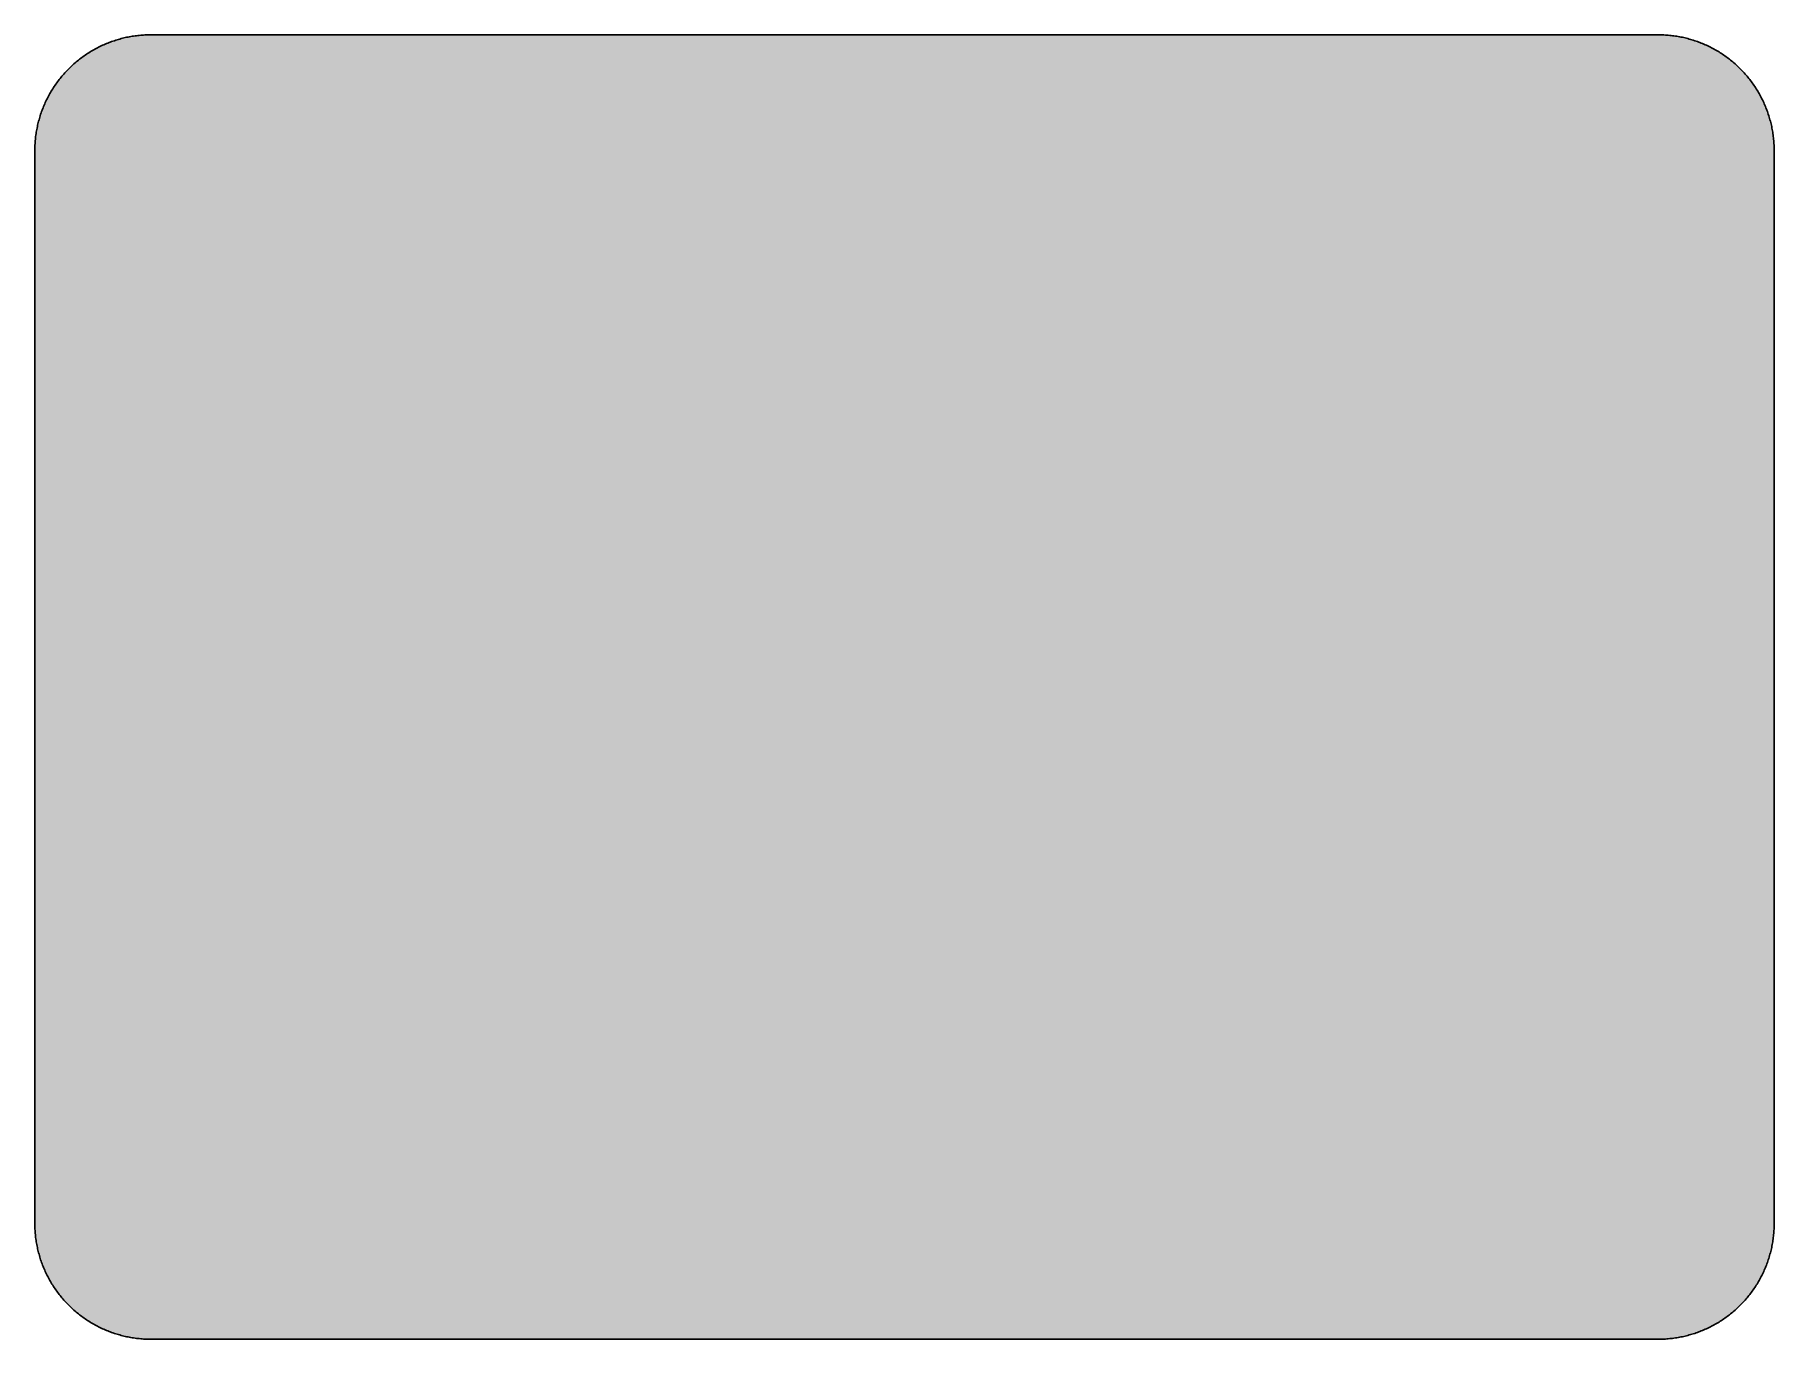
# Model space of a CAD drawing. Header units: millimetres. Extents: x 0 to 212, y 0 to 159.
import ezdxf

# ---------------------------------------------------------------- set-up
doc = ezdxf.new("R2010")
doc.units = ezdxf.units.MM

msp = doc.modelspace()

# ---------------------------------------------------------------- hatches: boundary and pattern name
msp.add_hatch(color=40).paths.add_polyline_path([(14.1633, 0.0536), (13.9878, 0.0533), (13.8125, 0.0559), (13.6373, 0.061), (13.462, 0.0686), (13.2893, 0.0787), (13.114, 0.0914), (12.9413, 0.1041), (12.7686, 0.1219), (12.5959, 0.1397), (12.4231, 0.16), (12.2504, 0.1829), (12.0777, 0.2057), (11.9075, 0.2337), (11.7373, 0.2616), (11.5672, 0.2921), (11.397, 0.3251), (11.2268, 0.3607), (11.0592, 0.3988), (10.8915, 0.4369), (10.7239, 0.4775), (10.5562, 0.5207), (10.3886, 0.5664), (10.2235, 0.6121), (10.0584, 0.6629), (9.8933, 0.7137), (9.7307, 0.7671), (9.5682, 0.8204), (9.4056, 0.8788), (9.2431, 0.9373), (9.083, 0.9982), (8.923, 1.0617), (8.763, 1.1252), (8.6055, 1.1938), (8.4455, 1.2624), (8.2906, 1.331), (8.1331, 1.4046), (7.9781, 1.4783), (7.8232, 1.5545), (7.6708, 1.6332), (7.5184, 1.7145), (7.366, 1.7958), (7.2161, 1.8796), (7.0663, 1.966), (6.919, 2.0523), (6.7716, 2.1438), (6.6243, 2.2352), (6.4795, 2.3266), (6.3348, 2.4232), (6.19, 2.5197), (6.0477, 2.6187), (5.908, 2.7178), (5.7683, 2.8194), (5.6286, 2.9235), (5.4915, 3.0302), (5.3543, 3.1369), (5.2197, 3.2461), (5.0851, 3.3579), (4.953, 3.4722), (4.8209, 3.5865), (4.6914, 3.7033), (4.5644, 3.8202), (4.4348, 3.9395), (4.3104, 4.0615), (4.1859, 4.1859), (4.0615, 4.3104), (3.9395, 4.4348), (3.8202, 4.5618), (3.7033, 4.6914), (3.5865, 4.8209), (3.4722, 4.953), (3.3579, 5.0851), (3.2487, 5.2197), (3.1369, 5.3543), (3.0302, 5.4915), (2.9235, 5.6286), (2.8194, 5.7683), (2.7178, 5.908), (2.6187, 6.0477), (2.5197, 6.19), (2.4232, 6.3348), (2.3266, 6.477), (2.2352, 6.6243), (2.1438, 6.7691), (2.0523, 6.919), (1.966, 7.0663), (1.8796, 7.2161), (1.7958, 7.366), (1.7145, 7.5184), (1.6332, 7.6708), (1.5545, 7.8232), (1.4783, 7.9781), (1.4046, 8.1331), (1.331, 8.2906), (1.2598, 8.4455), (1.1913, 8.603), (1.1252, 8.763), (1.0592, 8.923), (0.9982, 9.083), (0.9373, 9.2431), (0.8763, 9.4056), (0.8204, 9.5682), (0.7645, 9.7307), (0.7112, 9.8933), (0.6604, 10.0584), (0.6121, 10.2235), (0.5639, 10.3911), (0.5207, 10.5562), (0.4775, 10.7239), (0.4343, 10.8915), (0.3962, 11.0592), (0.3607, 11.2268), (0.3251, 11.397), (0.2921, 11.5672), (0.2616, 11.7373), (0.2311, 11.9075), (0.2057, 12.0802), (0.1803, 12.2504), (0.1575, 12.4231), (0.1372, 12.5959), (0.1194, 12.7686), (0.1041, 12.9413), (0.0889, 13.1166), (0.0787, 13.2893), (0.0686, 13.4645), (0.061, 13.6373), (0.0559, 13.8125), (0.0508, 13.9878), (0.0508, 14.163), (0.0522, 144.6925), (0.0508, 144.8664), (0.0559, 145.0416), (0.061, 145.2169), (0.0686, 145.3896), (0.0787, 145.5649), (0.0889, 145.7376), (0.1041, 145.9128), (0.1194, 146.0856), (0.1372, 146.2583), (0.1575, 146.431), (0.1803, 146.6037), (0.2057, 146.7739), (0.2311, 146.9466), (0.2616, 147.1168), (0.2921, 147.287), (0.3251, 147.4572), (0.3607, 147.6248), (0.3962, 147.795), (0.4343, 147.9626), (0.4775, 148.1303), (0.5207, 148.2979), (0.5639, 148.463), (0.6121, 148.6281), (0.6604, 148.7932), (0.7112, 148.9583), (0.7645, 149.1234), (0.8204, 149.286), (0.8763, 149.4485), (0.9373, 149.6111), (0.9982, 149.7711), (1.0592, 149.9311), (1.1252, 150.0911), (1.1913, 150.2486), (1.2598, 150.4061), (1.331, 150.5636), (1.4046, 150.7185), (1.4783, 150.876), (1.5545, 151.0284), (1.6332, 151.1833), (1.7145, 151.3357), (1.7958, 151.4856), (1.8796, 151.638), (1.966, 151.7879), (2.0523, 151.9352), (2.1438, 152.0825), (2.2352, 152.2298), (2.3266, 152.3746), (2.4232, 152.5194), (2.5197, 152.6616), (2.6187, 152.8039), (2.7178, 152.9461), (2.8194, 153.0858), (2.9235, 153.2255), (3.0302, 153.3627), (3.1369, 153.4973), (3.2487, 153.6344), (3.3579, 153.7665), (3.4722, 153.8986), (3.5865, 154.0307), (3.7033, 154.1602), (3.8202, 154.2898), (3.9395, 154.4168), (4.0615, 154.5438), (4.1859, 154.6682), (4.3104, 154.7901), (4.4348, 154.9121), (4.5644, 155.034), (4.6914, 155.1508), (4.8209, 155.2677), (4.953, 155.382), (5.0851, 155.4937), (5.2197, 155.6055), (5.3543, 155.7147), (5.4915, 155.8239), (5.6286, 155.9281), (5.7683, 156.0322), (5.908, 156.1338), (6.0477, 156.2354), (6.19, 156.3345), (6.3348, 156.431), (6.4795, 156.525), (6.6243, 156.6189), (6.7716, 156.7104), (6.919, 156.7993), (7.0663, 156.8882), (7.2161, 156.9745), (7.366, 157.0584), (7.5184, 157.1396), (7.6708, 157.2209), (7.8232, 157.2971), (7.9781, 157.3733), (8.1331, 157.4495), (8.2906, 157.5206), (8.4455, 157.5918), (8.6055, 157.6603), (8.763, 157.7289), (8.923, 157.7924), (9.083, 157.8559), (9.2431, 157.9169), (9.4056, 157.9753), (9.5682, 158.0337), (9.7307, 158.0871), (9.8933, 158.1404), (10.0584, 158.1912), (10.2235, 158.242), (10.3886, 158.2877), (10.5562, 158.3334), (10.7239, 158.3766), (10.8915, 158.4173), (11.0592, 158.4579), (11.2268, 158.4935), (11.397, 158.529), (11.5672, 158.562), (11.7373, 158.5925), (11.9075, 158.6205), (12.0777, 158.6484), (12.2504, 158.6713), (12.4231, 158.6941), (12.5959, 158.7144), (12.7686, 158.7322), (12.9413, 158.75), (13.114, 158.7627), (13.2893, 158.7754), (13.462, 158.7856), (13.6373, 158.7932), (13.8125, 158.7983), (13.9878, 158.8008), (14.163, 158.8033), (197.6078, 158.8036), (197.7822, 158.8008), (197.9574, 158.7983), (198.1327, 158.7932), (198.3054, 158.7856), (198.4807, 158.7754), (198.6534, 158.7627), (198.8287, 158.75), (199.0014, 158.7322), (199.1741, 158.7144), (199.3468, 158.6941), (199.5195, 158.6713), (199.6897, 158.6484), (199.8624, 158.6205), (200.0326, 158.5925), (200.2028, 158.562), (200.373, 158.529), (200.5432, 158.4935), (200.7108, 158.4579), (200.8784, 158.4173), (201.0461, 158.3766), (201.2137, 158.3334), (201.3788, 158.2877), (201.5465, 158.242), (201.7116, 158.1912), (201.8767, 158.1404), (202.0392, 158.0871), (202.2018, 158.0337), (202.3643, 157.9753), (202.5269, 157.9169), (202.6869, 157.8559), (202.8469, 157.7924), (203.007, 157.7289), (203.167, 157.6603), (203.3245, 157.5918), (203.4794, 157.5206), (203.6369, 157.4495), (203.7918, 157.3733), (203.9468, 157.2971), (204.0992, 157.2209), (204.2516, 157.1396), (204.404, 157.0584), (204.5538, 156.9745), (204.7037, 156.8882), (204.8535, 156.7993), (205.0009, 156.7104), (205.1456, 156.6189), (205.293, 156.525), (205.4352, 156.431), (205.58, 156.3345), (205.7222, 156.2354), (205.8619, 156.1338), (206.0016, 156.0322), (206.1413, 155.9281), (206.2785, 155.8239), (206.4156, 155.7147), (206.5503, 155.6055), (206.6849, 155.4937), (206.817, 155.382), (206.949, 155.2677), (207.0786, 155.1508), (207.2081, 155.034), (207.3351, 154.9121), (207.4596, 154.7901), (207.584, 154.6682), (207.7085, 154.5438), (207.8304, 154.4168), (207.9498, 154.2898), (208.0666, 154.1602), (208.1835, 154.0307), (208.2978, 153.8986), (208.4121, 153.7665), (208.5238, 153.6344), (208.6331, 153.4973), (208.7397, 153.3627), (208.8464, 153.2255), (208.9506, 153.0858), (209.0522, 152.9461), (209.1512, 152.8039), (209.2503, 152.6616), (209.3468, 152.5194), (209.4433, 152.3746), (209.5348, 152.2298), (209.6262, 152.0825), (209.7176, 151.9352), (209.804, 151.7879), (209.8904, 151.638), (209.9742, 151.4856), (210.0555, 151.3357), (210.1367, 151.1833), (210.2155, 151.0284), (210.2917, 150.876), (210.3653, 150.7185), (210.439, 150.5636), (210.5076, 150.4061), (210.5762, 150.2486), (210.6447, 150.0911), (210.7082, 149.9311), (210.7717, 149.7711), (210.8327, 149.6111), (210.8911, 149.4485), (210.9495, 149.286), (211.0029, 149.1234), (211.0562, 148.9583), (211.107, 148.7932), (211.1578, 148.6281), (211.2035, 148.463), (211.2493, 148.2979), (211.2924, 148.1303), (211.3331, 147.9626), (211.3712, 147.795), (211.4093, 147.6248), (211.4448, 147.4572), (211.4779, 147.287), (211.5083, 147.1168), (211.5363, 146.9466), (211.5642, 146.7739), (211.5871, 146.6037), (211.6099, 146.431), (211.6303, 146.2583), (211.648, 146.0856), (211.6658, 145.9128), (211.6785, 145.7376), (211.6912, 145.5649), (211.7014, 145.3896), (211.709, 145.2169), (211.7141, 145.0416), (211.7166, 144.8664), (211.7166, 144.6911), (211.7189, 14.1647), (211.7166, 13.9878), (211.7141, 13.8125), (211.709, 13.6373), (211.7014, 13.4645), (211.6912, 13.2893), (211.6785, 13.1166), (211.6658, 12.9413), (211.648, 12.7686), (211.6303, 12.5959), (211.6099, 12.4231), (211.5871, 12.2504), (211.5642, 12.0802), (211.5363, 11.9075), (211.5083, 11.7373), (211.4779, 11.5672), (211.4448, 11.397), (211.4093, 11.2268), (211.3712, 11.0592), (211.3331, 10.8915), (211.2924, 10.7239), (211.2493, 10.5562), (211.2035, 10.3911), (211.1578, 10.2235), (211.107, 10.0584), (211.0562, 9.8933), (211.0029, 9.7307), (210.9495, 9.5682), (210.8911, 9.4056), (210.8327, 9.2431), (210.7717, 9.083), (210.7082, 8.923), (210.6447, 8.763), (210.5762, 8.603), (210.5076, 8.4455), (210.439, 8.2906), (210.3653, 8.1331), (210.2917, 7.9781), (210.2155, 7.8232), (210.1367, 7.6708), (210.0555, 7.5184), (209.9742, 7.366), (209.8904, 7.2161), (209.804, 7.0663), (209.7176, 6.919), (209.6262, 6.7691), (209.5348, 6.6243), (209.4433, 6.477), (209.3468, 6.3348), (209.2503, 6.19), (209.1512, 6.0477), (209.0522, 5.908), (208.9506, 5.7683), (208.8464, 5.6286), (208.7397, 5.4915), (208.6331, 5.3543), (208.5238, 5.2197), (208.4121, 5.0851), (208.2978, 4.953), (208.1835, 4.8209), (208.0666, 4.6914), (207.9498, 4.5618), (207.8304, 4.4348), (207.7085, 4.3104), (207.584, 4.1859), (207.4596, 4.0615), (207.3351, 3.9395), (207.2081, 3.8202), (207.0786, 3.7033), (206.949, 3.5865), (206.817, 3.4722), (206.6849, 3.3579), (206.5503, 3.2461), (206.4156, 3.1369), (206.2785, 3.0302), (206.1413, 2.9235), (206.0016, 2.8194), (205.8619, 2.7178), (205.7222, 2.6187), (205.58, 2.5197), (205.4352, 2.4232), (205.293, 2.3266), (205.1456, 2.2352), (205.0009, 2.1438), (204.8535, 2.0523), (204.7037, 1.966), (204.5538, 1.8796), (204.404, 1.7958), (204.2516, 1.7145), (204.0992, 1.6332), (203.9468, 1.5545), (203.7918, 1.4783), (203.6369, 1.4046), (203.4794, 1.331), (203.3245, 1.2624), (203.167, 1.1938), (203.007, 1.1252), (202.8469, 1.0617), (202.6869, 0.9982), (202.5269, 0.9373), (202.3643, 0.8788), (202.2018, 0.8204), (202.0392, 0.7671), (201.8767, 0.7137), (201.7116, 0.6629), (201.5465, 0.6121), (201.3788, 0.5664), (201.2137, 0.5207), (201.0461, 0.4775), (200.8784, 0.4369), (200.7108, 0.3988), (200.5432, 0.3607), (200.373, 0.3251), (200.2028, 0.2921), (200.0326, 0.2616), (199.8624, 0.2337), (199.6897, 0.2057), (199.5195, 0.1829), (199.3468, 0.16), (199.1741, 0.1397), (199.0014, 0.1219), (198.8287, 0.1041), (198.6534, 0.0914), (198.4807, 0.0787), (198.3054, 0.0686), (198.1327, 0.061), (197.9574, 0.0559), (197.7822, 0.0533), (197.6069, 0.0533)])
h = msp.add_hatch(color=59)
h.paths.add_polyline_path([(14.1633, 3.5814), (13.8887, 3.5839), (13.6169, 3.5941), (13.3477, 3.6119), (13.081, 3.6347), (12.8143, 3.6652), (12.5501, 3.7008), (12.2885, 3.7465), (12.0294, 3.7948), (11.7729, 3.8506), (11.5164, 3.9141), (11.2649, 3.9827), (11.016, 4.0564), (10.7671, 4.1351), (10.5232, 4.2215), (10.2819, 4.3129), (10.0432, 4.412), (9.8069, 4.5161), (9.5733, 4.6228), (9.3447, 4.7371), (9.1186, 4.8565), (8.8951, 4.9809), (8.6741, 5.113), (8.4582, 5.2476), (8.2448, 5.3873), (8.0366, 5.5321), (7.8308, 5.682), (7.6276, 5.8369), (7.4295, 5.9969), (7.2365, 6.1595), (7.046, 6.3297), (6.8605, 6.5024), (6.6777, 6.6802), (6.5024, 6.8605), (6.3271, 7.046), (6.1595, 7.2365), (5.9969, 7.432), (5.8369, 7.6302), (5.682, 7.8308), (5.5321, 8.0366), (5.3873, 8.2448), (5.2451, 8.4582), (5.1105, 8.6741), (4.9809, 8.8951), (4.8565, 9.1186), (4.7371, 9.3447), (4.6228, 9.5758), (4.5136, 9.8069), (4.4094, 10.0432), (4.3129, 10.2819), (4.2215, 10.5232), (4.1351, 10.7696), (4.0538, 11.016), (3.9802, 11.2649), (3.9116, 11.5189), (3.8506, 11.7729), (3.7948, 12.0294), (3.744, 12.2911), (3.7008, 12.5527), (3.6627, 12.8143), (3.6322, 13.081), (3.6093, 13.3502), (3.5916, 13.6195), (3.5814, 13.8913), (3.5789, 14.163), (3.58, 144.6925), (3.5814, 144.9654), (3.5916, 145.2347), (3.6093, 145.5064), (3.6322, 145.7731), (3.6627, 146.0398), (3.7008, 146.304), (3.744, 146.5656), (3.7948, 146.8247), (3.8506, 147.0812), (3.9116, 147.3352), (3.9802, 147.5892), (4.0538, 147.8382), (4.1351, 148.0845), (4.2215, 148.3309), (4.3129, 148.5722), (4.4094, 148.811), (4.5136, 149.0472), (4.6228, 149.2783), (4.7371, 149.5095), (4.8565, 149.7355), (4.9809, 149.9591), (5.1105, 150.1775), (5.2451, 150.3959), (5.3873, 150.6093), (5.5321, 150.8176), (5.682, 151.0233), (5.8369, 151.224), (5.9969, 151.4221), (6.1595, 151.6177), (6.3271, 151.8056), (6.5024, 151.9936), (6.6777, 152.1739), (6.8605, 152.3517), (7.046, 152.5245), (7.2365, 152.6946), (7.4295, 152.8572), (7.6276, 153.0172), (7.8308, 153.1722), (8.0366, 153.322), (8.2448, 153.4668), (8.4582, 153.6065), (8.6741, 153.7411), (8.8951, 153.8732), (9.1186, 153.9977), (9.3447, 154.117), (9.5733, 154.2313), (9.8069, 154.3406), (10.0432, 154.4422), (10.2819, 154.5412), (10.5232, 154.6327), (10.7671, 154.719), (11.016, 154.7978), (11.2649, 154.874), (11.5164, 154.9425), (11.7729, 155.0035), (12.0294, 155.0594), (12.2885, 155.1102), (12.5501, 155.1534), (12.8143, 155.1889), (13.081, 155.2194), (13.3477, 155.2448), (13.6169, 155.26), (13.8887, 155.2702), (14.163, 155.2753), (197.6078, 155.2758), (197.8787, 155.2702), (198.1505, 155.26), (198.4197, 155.2448), (198.689, 155.2194), (198.9557, 155.1889), (199.2173, 155.1534), (199.4789, 155.1102), (199.7405, 155.0594), (199.9971, 155.0035), (200.2511, 154.9425), (200.5051, 154.874), (200.754, 154.7978), (201.0004, 154.719), (201.2467, 154.6327), (201.488, 154.5412), (201.7268, 154.4422), (201.963, 154.3406), (202.1942, 154.2313), (202.4253, 154.117), (202.6514, 153.9977), (202.8749, 153.8732), (203.0959, 153.7411), (203.3118, 153.6065), (203.5251, 153.4668), (203.7334, 153.322), (203.9391, 153.1722), (204.1398, 153.0172), (204.3379, 152.8572), (204.5335, 152.6946), (204.724, 152.5245), (204.9094, 152.3517), (205.0898, 152.1739), (205.2676, 151.9936), (205.4403, 151.8056), (205.6105, 151.6177), (205.773, 151.4221), (205.933, 151.224), (206.088, 151.0233), (206.2378, 150.8176), (206.3826, 150.6093), (206.5223, 150.3959), (206.6569, 150.1775), (206.789, 149.9591), (206.9135, 149.7355), (207.0329, 149.5095), (207.1472, 149.2783), (207.2538, 149.0472), (207.358, 148.811), (207.457, 148.5722), (207.5485, 148.3309), (207.6348, 148.0845), (207.7136, 147.8382), (207.7872, 147.5892), (207.8558, 147.3352), (207.9193, 147.0812), (207.9752, 146.8247), (208.0235, 146.5656), (208.0692, 146.304), (208.1047, 146.0398), (208.1352, 145.7731), (208.1581, 145.5064), (208.1759, 145.2347), (208.186, 144.9654), (208.1911, 144.6911), (208.1911, 14.1647), (208.186, 13.8913), (208.1759, 13.6195), (208.1581, 13.3502), (208.1352, 13.081), (208.1047, 12.8143), (208.0692, 12.5527), (208.0235, 12.2911), (207.9752, 12.0294), (207.9193, 11.7729), (207.8558, 11.5189), (207.7872, 11.2649), (207.7136, 11.016), (207.6348, 10.7696), (207.5485, 10.5232), (207.457, 10.2819), (207.358, 10.0432), (207.2538, 9.8069), (207.1472, 9.5758), (207.0329, 9.3447), (206.9135, 9.1186), (206.789, 8.8951), (206.6569, 8.6741), (206.5223, 8.4582), (206.3826, 8.2448), (206.2378, 8.0366), (206.088, 7.8308), (205.933, 7.6302), (205.773, 7.432), (205.6105, 7.2365), (205.4403, 7.046), (205.2676, 6.8605), (205.0898, 6.6802), (204.9094, 6.5024), (204.724, 6.3297), (204.5335, 6.1595), (204.3379, 5.9969), (204.1398, 5.8369), (203.9391, 5.682), (203.7334, 5.5321), (203.5251, 5.3873), (203.3118, 5.2476), (203.0959, 5.113), (202.8749, 4.9809), (202.6514, 4.8565), (202.4253, 4.7371), (202.1942, 4.6228), (201.963, 4.5161), (201.7268, 4.412), (201.488, 4.3129), (201.2467, 4.2215), (201.0004, 4.1351), (200.754, 4.0564), (200.5051, 3.9827), (200.2511, 3.9141), (199.9971, 3.8506), (199.7405, 3.7948), (199.4789, 3.7465), (199.2173, 3.7008), (198.9557, 3.6652), (198.689, 3.6347), (198.4197, 3.6119), (198.1505, 3.5941), (197.8787, 3.5839), (197.6069, 3.5789)])
h.paths.add_polyline_path([(14.1633, 8.8731), (14.0259, 8.8748), (13.8887, 8.8798), (13.7541, 8.8875), (13.622, 8.9002), (13.4874, 8.9154), (13.3553, 8.9332), (13.2258, 8.9535), (13.0962, 8.9789), (12.9667, 9.0068), (12.8397, 9.0373), (12.7127, 9.0729), (12.5882, 9.1084), (12.4663, 9.1491), (12.3419, 9.1923), (12.2225, 9.238), (12.1031, 9.2888), (11.9837, 9.3396), (11.8694, 9.3929), (11.7526, 9.4513), (11.6408, 9.5098), (11.5291, 9.5733), (11.4198, 9.6368), (11.3106, 9.7053), (11.2039, 9.7765), (11.0998, 9.8476), (10.9957, 9.9238), (10.8966, 10), (10.7975, 10.0787), (10.6985, 10.1625), (10.6045, 10.2464), (10.5105, 10.3327), (10.4216, 10.4216), (10.3327, 10.5131), (10.2464, 10.6045), (10.16, 10.701), (10.0787, 10.7975), (10, 10.8966), (9.9212, 10.9982), (9.8476, 11.0998), (9.7739, 11.2039), (9.7053, 11.3106), (9.6368, 11.4198), (9.5707, 11.5291), (9.5098, 11.6408), (9.4488, 11.7551), (9.3929, 11.8694), (9.337, 11.9863), (9.2862, 12.1031), (9.238, 12.2225), (9.1923, 12.3444), (9.1491, 12.4663), (9.1084, 12.5908), (9.0703, 12.7152), (9.0373, 12.8397), (9.0068, 12.9692), (8.9789, 13.0962), (8.9535, 13.2258), (8.9306, 13.3579), (8.9129, 13.4899), (8.8976, 13.622), (8.8849, 13.7566), (8.8773, 13.8913), (8.8722, 14.0259), (8.8697, 14.163), (8.8717, 144.6925), (8.8722, 144.8283), (8.8773, 144.9629), (8.8849, 145.0975), (8.8976, 145.2321), (8.9129, 145.3642), (8.9306, 145.4963), (8.9535, 145.6284), (8.9789, 145.7579), (9.0068, 145.8849), (9.0373, 146.0144), (9.0703, 146.1389), (9.1084, 146.2634), (9.1491, 146.3878), (9.1923, 146.5097), (9.238, 146.6317), (9.2862, 146.751), (9.337, 146.8679), (9.3929, 146.9847), (9.4488, 147.099), (9.5098, 147.2133), (9.5707, 147.3251), (9.6368, 147.4343), (9.7053, 147.5435), (9.7739, 147.6502), (9.8476, 147.7543), (9.9212, 147.8559), (10, 147.9575), (10.0787, 148.0566), (10.16, 148.1531), (10.2464, 148.2496), (10.3327, 148.3411), (10.4216, 148.4325), (10.5105, 148.5214), (10.6045, 148.6078), (10.6985, 148.6916), (10.7975, 148.7754), (10.8966, 148.8542), (10.9957, 148.9304), (11.0998, 149.0066), (11.2039, 149.0777), (11.3106, 149.1488), (11.4198, 149.2174), (11.5291, 149.2809), (11.6408, 149.3444), (11.7526, 149.4028), (11.8694, 149.4612), (11.9837, 149.5146), (12.1031, 149.5679), (12.2225, 149.6162), (12.3419, 149.6619), (12.4663, 149.7051), (12.5882, 149.7457), (12.7127, 149.7813), (12.8397, 149.8168), (12.9667, 149.8473), (13.0962, 149.8752), (13.2258, 149.9006), (13.3553, 149.921), (13.4874, 149.9413), (13.622, 149.9565), (13.7541, 149.9667), (13.8887, 149.9768), (14.0259, 149.9819), (14.163, 149.9819), (197.6078, 149.9842), (197.7441, 149.9819), (197.8787, 149.9768), (198.0133, 149.9667), (198.1479, 149.9565), (198.28, 149.9413), (198.4121, 149.921), (198.5442, 149.9006), (198.6737, 149.8752), (198.8007, 149.8473), (198.9303, 149.8168), (199.0547, 149.7813), (199.1792, 149.7457), (199.3036, 149.7051), (199.4256, 149.6619), (199.5475, 149.6162), (199.6669, 149.5679), (199.7837, 149.5146), (199.9005, 149.4612), (200.0148, 149.4028), (200.1291, 149.3444), (200.2409, 149.2809), (200.3501, 149.2174), (200.4593, 149.1488), (200.566, 149.0777), (200.6702, 149.0066), (200.7718, 148.9304), (200.8734, 148.8542), (200.9724, 148.7754), (201.0689, 148.6916), (201.1655, 148.6078), (201.2569, 148.5214), (201.3483, 148.4325), (201.4372, 148.3411), (201.5236, 148.2496), (201.6074, 148.1531), (201.6912, 148.0566), (201.77, 147.9575), (201.8462, 147.8559), (201.9224, 147.7543), (201.9935, 147.6502), (202.0646, 147.5435), (202.1332, 147.4343), (202.1967, 147.3251), (202.2602, 147.2133), (202.3186, 147.099), (202.377, 146.9847), (202.4304, 146.8679), (202.4812, 146.751), (202.532, 146.6317), (202.5777, 146.5097), (202.6209, 146.3878), (202.6615, 146.2634), (202.6971, 146.1389), (202.7326, 146.0144), (202.7631, 145.8849), (202.7911, 145.7579), (202.8165, 145.6284), (202.8368, 145.4963), (202.8546, 145.3642), (202.8698, 145.2321), (202.8825, 145.0975), (202.8901, 144.9629), (202.8952, 144.8283), (202.8977, 144.6911), (202.8994, 14.1647), (202.8952, 14.0259), (202.8901, 13.8913), (202.8825, 13.7566), (202.8698, 13.622), (202.8546, 13.4899), (202.8368, 13.3579), (202.8165, 13.2258), (202.7911, 13.0962), (202.7631, 12.9692), (202.7326, 12.8397), (202.6971, 12.7152), (202.6615, 12.5908), (202.6209, 12.4663), (202.5777, 12.3444), (202.532, 12.2225), (202.4812, 12.1031), (202.4304, 11.9863), (202.377, 11.8694), (202.3186, 11.7551), (202.2602, 11.6408), (202.1967, 11.5291), (202.1332, 11.4198), (202.0646, 11.3106), (201.9935, 11.2039), (201.9224, 11.0998), (201.8462, 10.9982), (201.77, 10.8966), (201.6912, 10.7975), (201.6074, 10.701), (201.5236, 10.6045), (201.4372, 10.5131), (201.3483, 10.4216), (201.2569, 10.3327), (201.1655, 10.2464), (201.0689, 10.1625), (200.9724, 10.0787), (200.8734, 10), (200.7718, 9.9238), (200.6702, 9.8476), (200.566, 9.7765), (200.4593, 9.7053), (200.3501, 9.6368), (200.2409, 9.5733), (200.1291, 9.5098), (200.0148, 9.4513), (199.9005, 9.3929), (199.7837, 9.3396), (199.6669, 9.2888), (199.5475, 9.238), (199.4256, 9.1923), (199.3036, 9.1491), (199.1792, 9.1084), (199.0547, 9.0729), (198.9303, 9.0373), (198.8007, 9.0068), (198.6737, 8.9789), (198.5442, 8.9535), (198.4121, 8.9332), (198.28, 8.9154), (198.1479, 8.9002), (198.0133, 8.8875), (197.8787, 8.8798), (197.7441, 8.8748), (197.6069, 8.8722)], flags=16)
h = msp.add_hatch(color=59)
h.paths.add_polyline_path([(70.6078, 102.3592), (40.0389, 100.4478), (39.972, 100.4418), (39.9085, 100.4367), (39.845, 100.4291), (39.7789, 100.4214), (39.7154, 100.4113), (39.6519, 100.4011), (39.5884, 100.3884), (39.5275, 100.3757), (39.464, 100.363), (39.403, 100.3478), (39.3421, 100.3325), (39.2786, 100.3148), (39.2201, 100.297), (39.1592, 100.2767), (39.0982, 100.2563), (39.0398, 100.236), (38.9814, 100.2132), (38.9204, 100.1903), (38.8645, 100.1674), (38.8061, 100.142), (38.7502, 100.1141), (38.6918, 100.0862), (38.6359, 100.0582), (38.5801, 100.0303), (38.5267, 99.9998), (38.4708, 99.9668), (38.4175, 99.9363), (38.3642, 99.9033), (38.3134, 99.8677), (38.26, 99.8347), (38.2092, 99.7966), (38.1584, 99.761), (38.1076, 99.7229), (38.0594, 99.6848), (38.0111, 99.6467), (37.9628, 99.6061), (37.9146, 99.5629), (37.8689, 99.5223), (37.8231, 99.4791), (37.7774, 99.4359), (37.7342, 99.3902), (37.6911, 99.347), (37.6479, 99.2988), (37.6072, 99.253), (37.5641, 99.2048), (37.526, 99.1565), (37.4853, 99.1083), (37.4472, 99.0575), (37.4091, 99.0067), (37.371, 98.9559), (37.3355, 98.9051), (37.2999, 98.8517), (37.2669, 98.7984), (37.2339, 98.7425), (37.2008, 98.6892), (37.1704, 98.6333), (37.1399, 98.5774), (37.1094, 98.519), (37.0815, 98.4631), (37.0535, 98.4047), (37.0281, 98.3437), (37.0027, 98.2853), (36.9773, 98.2243), (36.9545, 98.1634), (29.173, 77.4139), (29.144, 77.3379), (29.116, 77.2643), (29.0906, 77.1881), (29.0627, 77.1144), (29.0373, 77.0407), (29.0119, 76.9645), (28.9865, 76.8909), (28.9636, 76.8147), (28.9382, 76.7385), (28.9154, 76.6648), (28.8925, 76.5886), (28.8671, 76.5124), (28.8468, 76.4362), (28.8239, 76.36), (28.8011, 76.2838), (28.7807, 76.2076), (28.7604, 76.1314), (28.7401, 76.0552), (28.7198, 75.979), (28.6995, 75.9028), (28.6817, 75.8266), (28.6614, 75.7504), (28.6436, 75.6717), (28.6258, 75.5955), (28.608, 75.5193), (28.5928, 75.4405), (28.575, 75.3643), (28.5598, 75.2856), (28.5445, 75.2094), (28.5293, 75.1307), (28.514, 75.0545), (28.4988, 74.9757), (28.4861, 74.8995), (28.4734, 74.8208), (28.4607, 74.742), (28.448, 74.6658), (28.4353, 74.5871), (28.4226, 74.5084), (28.4124, 74.4296), (28.3997, 74.3534), (28.3896, 74.2747), (28.3794, 74.1959), (28.3718, 74.1172), (28.3616, 74.0385), (28.354, 73.9597), (28.3464, 73.881), (28.3362, 73.8022), (28.3312, 73.7235), (28.3235, 73.6448), (28.3159, 73.566), (28.3108, 73.4873), (28.3058, 73.4085), (28.3007, 73.3298), (28.2956, 73.2511), (28.2905, 73.1723), (28.288, 73.0936), (28.2829, 73.0123), (28.2804, 72.9336), (28.2778, 72.8548), (28.2778, 72.7761), (28.2753, 72.6973), (28.2753, 72.6161), (28.2727, 72.5373), (28.2727, 72.4586), (28.2744, 52.9703), (28.2753, 52.8777), (28.2778, 52.7863), (28.2829, 52.6974), (28.2905, 52.6085), (28.3007, 52.5196), (28.3134, 52.4307), (28.3286, 52.3443), (28.3439, 52.258), (28.3642, 52.1716), (28.3845, 52.0878), (28.4074, 52.004), (28.4328, 51.9201), (28.4582, 51.8363), (28.4886, 51.755), (28.5191, 51.6763), (28.5496, 51.595), (28.5852, 51.5163), (28.6207, 51.4401), (28.6588, 51.3639), (28.6995, 51.2877), (28.7401, 51.214), (28.7833, 51.1404), (28.829, 51.0667), (28.8773, 50.9956), (28.9255, 50.927), (28.9738, 50.8584), (29.0271, 50.7898), (29.0779, 50.7238), (29.1338, 50.6603), (29.1897, 50.5968), (29.2481, 50.5358), (29.3065, 50.4749), (29.3675, 50.4165), (29.4284, 50.358), (29.4919, 50.3022), (29.558, 50.2463), (29.624, 50.1929), (29.6901, 50.1421), (29.7586, 50.0913), (29.8298, 50.0431), (29.9009, 49.9974), (29.972, 49.9516), (30.0457, 49.9085), (30.1193, 49.8678), (30.1955, 49.8272), (30.2717, 49.7891), (30.3505, 49.7535), (30.4292, 49.718), (30.5079, 49.6849), (30.5892, 49.6545), (30.6705, 49.6265), (30.7518, 49.5986), (30.8356, 49.5757), (30.9194, 49.5529), (31.0058, 49.5325), (31.0896, 49.5122), (31.176, 49.497), (31.2649, 49.4817), (31.3512, 49.469), (31.4401, 49.4589), (31.529, 49.4513), (31.6205, 49.4462), (31.7094, 49.4436), (31.8008, 49.4411), (33.5661, 49.4425), (33.5661, 49.6392), (33.5686, 49.8348), (33.5763, 50.0329), (33.5839, 50.2285), (33.594, 50.4241), (33.6093, 50.6197), (33.6245, 50.8152), (33.6423, 51.0108), (33.6626, 51.2039), (33.6855, 51.3994), (33.7109, 51.5925), (33.7388, 51.7855), (33.7693, 51.9786), (33.8023, 52.1691), (33.8353, 52.3621), (33.8734, 52.5526), (33.9115, 52.7431), (33.9547, 52.9336), (33.9979, 53.1216), (34.0436, 53.3095), (34.0919, 53.4975), (34.1427, 53.6854), (34.196, 53.8709), (34.2519, 54.0588), (34.3078, 54.2417), (34.3687, 54.4271), (34.4297, 54.61), (34.4957, 54.7929), (34.5618, 54.9758), (34.6304, 55.1561), (34.7015, 55.3364), (34.7726, 55.5168), (34.8488, 55.6946), (34.925, 55.8724), (35.0063, 56.0476), (35.0876, 56.2229), (35.1714, 56.3982), (35.2577, 56.5709), (35.3441, 56.7436), (35.4355, 56.9163), (35.527, 57.0865), (35.621, 57.2567), (35.7175, 57.4243), (35.8165, 57.592), (35.9181, 57.7571), (36.0197, 57.9222), (36.1264, 58.0847), (36.2331, 58.2473), (36.3423, 58.4098), (36.4515, 58.5699), (36.5658, 58.7273), (36.6801, 58.8848), (36.797, 59.0423), (36.9164, 59.1972), (37.0383, 59.3496), (37.1602, 59.502), (37.2847, 59.6519), (37.4117, 59.8018), (37.5412, 59.9491), (37.6707, 60.0964), (37.8054, 60.2412), (37.94, 60.3834), (38.0771, 60.5257), (38.2143, 60.6654), (38.354, 60.8051), (38.4962, 60.9422), (38.641, 61.0768), (38.7858, 61.2089), (38.9306, 61.341), (39.0804, 61.468), (39.2278, 61.595), (39.3802, 61.722), (39.53, 61.8439), (39.685, 61.9658), (39.8399, 62.0852), (39.9948, 62.2021), (40.1523, 62.3164), (40.3123, 62.4281), (40.4724, 62.5399), (40.6324, 62.6491), (40.7949, 62.7558), (40.96, 62.8599), (41.1226, 62.9641), (41.2902, 63.0631), (41.4579, 63.1622), (41.6255, 63.2587), (41.7957, 63.3527), (41.9659, 63.4467), (42.1361, 63.5356), (42.3088, 63.6245), (42.4815, 63.7108), (42.6568, 63.7946), (42.832, 63.8759), (43.0098, 63.9547), (43.1876, 64.0334), (43.3654, 64.1071), (43.5458, 64.1807), (43.7236, 64.2518), (43.9064, 64.3204), (44.0868, 64.3865), (44.2697, 64.45), (44.4551, 64.5135), (44.638, 64.5719), (44.8234, 64.6303), (45.0088, 64.6862), (45.1968, 64.737), (45.3822, 64.7878), (45.5701, 64.8386), (45.7581, 64.8843), (45.9486, 64.9275), (46.1391, 64.9681), (46.3296, 65.0088), (46.5201, 65.0443), (46.7106, 65.0799), (46.9036, 65.1129), (47.0967, 65.1434), (47.2897, 65.1688), (47.4828, 65.1942), (47.6758, 65.217), (47.8714, 65.2374), (48.067, 65.2577), (48.26, 65.2729), (48.4556, 65.2856), (48.6537, 65.2958), (48.8493, 65.3059), (49.0449, 65.311), (49.243, 65.3161), (49.4386, 65.3161), (49.6367, 65.3161), (49.8348, 65.311), (50.0304, 65.3059), (50.226, 65.2958), (50.4241, 65.2856), (50.6197, 65.2729), (50.8152, 65.2577), (51.0083, 65.2374), (51.2039, 65.217), (51.3969, 65.1942), (51.5925, 65.1688), (51.7855, 65.1434), (51.976, 65.1129), (52.1691, 65.0799), (52.3621, 65.0443), (52.5526, 65.0088), (52.7431, 64.9681), (52.9311, 64.9275), (53.1216, 64.8843), (53.3095, 64.8386), (53.4975, 64.7878), (53.6854, 64.737), (53.8709, 64.6862), (54.0588, 64.6303), (54.2417, 64.5719), (54.4271, 64.5135), (54.61, 64.45), (54.7929, 64.3865), (54.9758, 64.3204), (55.1561, 64.2518), (55.3364, 64.1807), (55.5168, 64.1071), (55.6946, 64.0334), (55.8724, 63.9547), (56.0476, 63.8759), (56.2229, 63.7946), (56.3982, 63.7108), (56.5709, 63.6245), (56.7436, 63.5356), (56.9163, 63.4467), (57.0865, 63.3527), (57.2567, 63.2587), (57.4243, 63.1622), (57.592, 63.0631), (57.7571, 62.9641), (57.9222, 62.8599), (58.0847, 62.7558), (58.2473, 62.6491), (58.4098, 62.5399), (58.5699, 62.4281), (58.7273, 62.3164), (58.8848, 62.2021), (59.0423, 62.0852), (59.1947, 61.9658), (59.3496, 61.8439), (59.502, 61.722), (59.6519, 61.595), (59.8018, 61.468), (59.9491, 61.341), (60.0964, 61.2089), (60.2412, 61.0768), (60.3834, 60.9422), (60.5257, 60.8051), (60.6654, 60.6654), (60.8051, 60.5257), (60.9397, 60.3834), (61.0768, 60.2412), (61.2089, 60.0964), (61.3385, 59.9491), (61.468, 59.8018), (61.595, 59.6519), (61.7195, 59.502), (61.8439, 59.3496), (61.9633, 59.1972), (62.0827, 59.0423), (62.1995, 58.8848), (62.3164, 58.7273), (62.4281, 58.5699), (62.5399, 58.4098), (62.6491, 58.2473), (62.7558, 58.0847), (62.8599, 57.9222), (62.9615, 57.7571), (63.0631, 57.592), (63.1622, 57.4243), (63.2587, 57.2567), (63.3527, 57.0865), (63.4441, 56.9163), (63.5356, 56.7436), (63.6245, 56.5709), (63.7083, 56.3982), (63.7921, 56.2229), (63.8759, 56.0476), (63.9547, 55.8724), (64.0309, 55.6946), (64.1071, 55.5168), (64.1807, 55.3364), (64.2518, 55.1561), (64.3204, 54.9758), (64.3865, 54.7929), (64.45, 54.61), (64.5109, 54.4271), (64.5719, 54.2417), (64.6278, 54.0588), (64.6836, 53.8709), (64.737, 53.6854), (64.7878, 53.4975), (64.836, 53.3095), (64.8818, 53.1216), (64.9275, 52.9336), (64.9681, 52.7431), (65.0062, 52.5526), (65.0443, 52.3621), (65.0799, 52.1691), (65.1104, 51.9786), (65.1408, 51.7855), (65.1688, 51.5925), (65.1942, 51.3994), (65.217, 51.2039), (65.2374, 51.0108), (65.2551, 50.8152), (65.2704, 50.6197), (65.2856, 50.4241), (65.2958, 50.2285), (65.3034, 50.0329), (65.311, 49.8348), (65.3136, 49.6392), (65.3136, 49.4411), (128.8161, 49.4425), (128.8161, 49.6646), (128.8212, 49.8907), (128.8288, 50.1142), (128.839, 50.3377), (128.8542, 50.5587), (128.872, 50.7822), (128.8923, 51.0032), (128.9152, 51.2242), (128.9406, 51.4452), (128.971, 51.6636), (129.0041, 51.8846), (129.0396, 52.103), (129.0777, 52.3215), (129.1209, 52.5374), (129.1641, 52.7533), (129.2123, 52.9692), (129.2631, 53.1825), (129.3165, 53.3984), (129.3724, 53.6092), (129.4308, 53.8226), (129.4943, 54.0334), (129.5578, 54.2417), (129.6264, 54.4525), (129.6975, 54.6608), (129.7711, 54.8665), (129.8473, 55.0723), (129.9261, 55.278), (130.0099, 55.4812), (130.0937, 55.6819), (130.1826, 55.8825), (130.2715, 56.0832), (130.3655, 56.2813), (130.462, 56.4794), (130.5585, 56.675), (130.6601, 56.8706), (130.7643, 57.0636), (130.871, 57.2541), (130.9802, 57.4446), (131.0919, 57.6326), (131.2062, 57.8206), (131.3256, 58.006), (131.445, 58.1914), (131.5669, 58.3743), (131.6914, 58.5546), (131.8184, 58.7324), (131.9505, 58.9102), (132.0825, 59.088), (132.2172, 59.2607), (132.3543, 59.4335), (132.4966, 59.6036), (132.6388, 59.7738), (132.7836, 59.9389), (132.9309, 60.104), (133.0808, 60.2691), (133.2332, 60.4291), (133.3881, 60.5892), (133.5456, 60.7466), (133.7056, 60.9016), (133.8682, 61.054), (134.0307, 61.2064), (134.1984, 61.3537), (134.3685, 61.501), (134.5387, 61.6458), (134.714, 61.788), (70.6078, 61.7897)])
h.paths.add_polyline_path([(58.2605, 78.5467), (58.2605, 96.1856), (40.4357, 95.0704), (40.4012, 95.0671), (40.3708, 95.0646), (40.3377, 95.0595), (40.3047, 95.057), (40.2742, 95.0519), (40.2412, 95.0468), (40.2107, 95.0417), (40.1803, 95.0341), (40.1472, 95.029), (40.1168, 95.0214), (40.0863, 95.0112), (40.0558, 95.0036), (40.0253, 94.996), (39.9948, 94.9858), (39.9644, 94.9757), (39.9364, 94.9655), (39.9059, 94.9528), (39.878, 94.9427), (39.8475, 94.93), (39.8196, 94.9173), (39.7916, 94.9046), (39.7612, 94.8893), (39.7332, 94.8766), (39.7078, 94.8614), (39.6799, 94.8461), (39.6519, 94.8309), (39.624, 94.8157), (39.5986, 94.7979), (39.5732, 94.7801), (39.5478, 94.7623), (39.5199, 94.7445), (39.4945, 94.7268), (39.4716, 94.709), (39.4462, 94.6887), (39.4208, 94.6683), (39.3979, 94.648), (39.3751, 94.6277), (39.3522, 94.6074), (39.3294, 94.5871), (39.3065, 94.5642), (39.2836, 94.5413), (39.2608, 94.5185), (39.2405, 94.4956), (39.2201, 94.4728), (39.1998, 94.4499), (39.1795, 94.4245), (39.1592, 94.4016), (39.1389, 94.3762), (39.1211, 94.3508), (39.1033, 94.3254), (39.0855, 94.2975), (39.0677, 94.2721), (39.05, 94.2442), (39.0347, 94.2188), (39.0169, 94.1908), (39.0017, 94.1629), (38.9865, 94.1349), (38.9712, 94.107), (38.9585, 94.0765), (38.9433, 94.0486), (38.9306, 94.0181), (38.9179, 93.9876), (38.9052, 93.9597), (38.895, 93.9292), (32.9819, 78.1621), (32.9768, 78.1507), (32.9743, 78.1431), (32.9692, 78.1329), (32.9667, 78.1228), (32.9641, 78.1152), (32.9616, 78.105), (32.9565, 78.0948), (32.954, 78.0847), (32.9514, 78.0771), (32.9489, 78.0669), (32.9463, 78.0567), (32.9438, 78.0491), (32.9387, 78.039), (32.9362, 78.0288), (32.9336, 78.0186), (32.9311, 78.011), (32.9286, 78.0009), (32.926, 77.9907), (32.9235, 77.9805), (32.9209, 77.9729), (32.9184, 77.9628), (32.9159, 77.9526), (32.9133, 77.9424), (32.9133, 77.9323), (32.9108, 77.9247), (32.9082, 77.9145), (32.9057, 77.9043), (32.9032, 77.8942), (32.9006, 77.884), (32.9006, 77.8764), (32.8981, 77.8662), (32.8955, 77.8561), (32.8955, 77.8459), (32.893, 77.8358), (32.8905, 77.8256), (32.8905, 77.818), (32.8879, 77.8078), (32.8854, 77.7977), (32.8854, 77.7875), (32.8828, 77.7773), (32.8828, 77.7672), (32.8803, 77.757), (32.8803, 77.7494), (32.8778, 77.7392), (32.8778, 77.7291), (32.8778, 77.7189), (32.8752, 77.7088), (32.8752, 77.6986), (32.8752, 77.6884), (32.8727, 77.6783), (32.8727, 77.6707), (32.8727, 77.6605), (32.8701, 77.6503), (32.8701, 77.6402), (32.8701, 77.63), (32.8701, 77.6199), (32.8701, 77.6097), (32.8676, 77.5995), (32.8676, 77.5894), (32.8676, 77.5792), (32.8676, 77.5716), (32.8676, 77.5614), (32.8676, 77.5513), (32.8676, 77.5411), (32.8676, 77.4954), (32.8701, 77.4497), (32.8727, 77.404), (32.8778, 77.3608), (32.8828, 77.3151), (32.8879, 77.2719), (32.8955, 77.2287), (32.9032, 77.1855), (32.9133, 77.1423), (32.9235, 77.0992), (32.9336, 77.0585), (32.9463, 77.0153), (32.9616, 76.9747), (32.9743, 76.9341), (32.9895, 76.8934), (33.0073, 76.8528), (33.0225, 76.8147), (33.0429, 76.7766), (33.0606, 76.7385), (33.081, 76.7004), (33.1013, 76.6623), (33.1241, 76.6267), (33.1445, 76.5886), (33.1699, 76.5556), (33.1927, 76.52), (33.2181, 76.4845), (33.2435, 76.4515), (33.2715, 76.4184), (33.2969, 76.3854), (33.3248, 76.3549), (33.3553, 76.3245), (33.3832, 76.294), (33.4137, 76.2635), (33.4467, 76.2356), (33.4772, 76.2076), (33.5102, 76.1797), (33.5432, 76.1517), (33.5763, 76.1263), (33.6093, 76.1009), (33.6448, 76.0781), (33.6804, 76.0552), (33.716, 76.0324), (33.7541, 76.0095), (33.7896, 75.9892), (33.8277, 75.9689), (33.8658, 75.9511), (33.9065, 75.9333), (33.9446, 75.9155), (33.9852, 75.9003), (34.0258, 75.885), (34.0665, 75.8698), (34.1071, 75.8571), (34.1478, 75.8444), (34.1909, 75.8317), (34.2341, 75.8215), (34.2773, 75.8114), (34.3205, 75.8038), (34.3637, 75.7961), (34.4068, 75.7911), (34.45, 75.786), (34.4957, 75.7809), (34.5415, 75.7784), (34.5872, 75.7784), (34.6304, 75.7758), (34.6456, 75.7758), (34.6583, 75.7758), (34.671, 75.7784), (34.6837, 75.7784), (34.6964, 75.7784), (34.7091, 75.7784), (34.7218, 75.7784), (34.7345, 75.7809), (34.7472, 75.7809), (34.7599, 75.7809), (34.7726, 75.7834), (34.7878, 75.7834), (34.8005, 75.786), (34.8132, 75.786), (34.8259, 75.7885), (34.8386, 75.7885)], flags=16)
edge = h.paths.add_edge_path(flags=16)
edge.add_line((61.7883, 49.4425), (61.783, 49.7611))
edge.add_line((61.783, 49.7611), (61.7703, 50.0761))
edge.add_line((61.7703, 50.0761), (61.7499, 50.3911))
edge.add_line((61.7499, 50.3911), (61.7245, 50.7035))
edge.add_line((61.7245, 50.7035), (61.689, 51.0134))
edge.add_line((61.689, 51.0134), (61.6458, 51.3207))
edge.add_line((61.6458, 51.3207), (61.595, 51.6255))
edge.add_line((61.595, 51.6255), (61.5366, 51.9303))
edge.add_line((61.5366, 51.9303), (61.4705, 52.23))
edge.add_line((61.4705, 52.23), (61.3994, 52.5272))
edge.add_line((61.3994, 52.5272), (61.3181, 52.8218))
edge.add_line((61.3181, 52.8218), (61.2318, 53.1114))
edge.add_line((61.2318, 53.1114), (61.1378, 53.401))
edge.add_line((61.1378, 53.401), (61.0387, 53.6854))
edge.add_line((61.0387, 53.6854), (60.9295, 53.9674))
edge.add_line((60.9295, 53.9674), (60.8178, 54.2468))
edge.add_line((60.8178, 54.2468), (60.6958, 54.5211))
edge.add_line((60.6958, 54.5211), (60.5688, 54.7929))
edge.add_line((60.5688, 54.7929), (60.4368, 55.0621))
edge.add_line((60.4368, 55.0621), (60.2971, 55.3263))
edge.add_line((60.2971, 55.3263), (60.1523, 55.5879))
edge.add_line((60.1523, 55.5879), (59.9999, 55.8444))
edge.add_line((59.9999, 55.8444), (59.8424, 56.0959))
edge.add_line((59.8424, 56.0959), (59.6773, 56.3448))
edge.add_line((59.6773, 56.3448), (59.5097, 56.5887))
edge.add_line((59.5097, 56.5887), (59.3344, 56.8274))
edge.add_line((59.3344, 56.8274), (59.1541, 57.0636))
edge.add_line((59.1541, 57.0636), (58.9686, 57.2948))
edge.add_line((58.9686, 57.2948), (58.7756, 57.5208))
edge.add_line((58.7756, 57.5208), (58.58, 57.7418))
edge.add_line((58.58, 57.7418), (58.3768, 57.9603))
edge.add_line((58.3768, 57.9603), (58.1711, 58.1711))
edge.add_line((58.1711, 58.1711), (57.9577, 58.3794))
edge.add_line((57.9577, 58.3794), (57.7418, 58.58))
edge.add_line((57.7418, 58.58), (57.5208, 58.7781))
edge.add_line((57.5208, 58.7781), (57.2948, 58.9686))
edge.add_line((57.2948, 58.9686), (57.0636, 59.1541))
edge.add_line((57.0636, 59.1541), (56.8274, 59.3344))
edge.add_line((56.8274, 59.3344), (56.5887, 59.5097))
edge.add_line((56.5887, 59.5097), (56.3448, 59.6798))
edge.add_line((56.3448, 59.6798), (56.0959, 59.8424))
edge.add_line((56.0959, 59.8424), (55.8419, 59.9999))
edge.add_line((55.8419, 59.9999), (55.5854, 60.1523))
edge.add_line((55.5854, 60.1523), (55.3263, 60.2971))
edge.add_line((55.3263, 60.2971), (55.0621, 60.4368))
edge.add_line((55.0621, 60.4368), (54.7929, 60.5714))
edge.add_line((54.7929, 60.5714), (54.5211, 60.6984))
edge.add_line((54.5211, 60.6984), (54.2468, 60.8178))
edge.add_line((54.2468, 60.8178), (53.9674, 60.9321))
edge.add_line((53.9674, 60.9321), (53.6854, 61.0387))
edge.add_line((53.6854, 61.0387), (53.401, 61.1403))
edge.add_line((53.401, 61.1403), (53.1114, 61.2343))
edge.add_line((53.1114, 61.2343), (52.8193, 61.3207))
edge.add_line((52.8193, 61.3207), (52.5247, 61.3994))
edge.add_line((52.5247, 61.3994), (52.2275, 61.4731))
edge.add_line((52.2275, 61.4731), (51.9278, 61.5366))
edge.add_line((51.9278, 61.5366), (51.6255, 61.595))
edge.add_line((51.6255, 61.595), (51.3207, 61.6458))
edge.add_line((51.3207, 61.6458), (51.0134, 61.689))
edge.add_line((51.0134, 61.689), (50.7035, 61.7245))
edge.add_line((50.7035, 61.7245), (50.3911, 61.7525))
edge.add_line((50.3911, 61.7525), (50.0761, 61.7728))
edge.add_line((50.0761, 61.7728), (49.7586, 61.7855))
edge.add_line((49.7586, 61.7855), (49.4386, 61.788))
edge.add_line((49.4386, 61.788), (49.1211, 61.7855))
edge.add_line((49.1211, 61.7855), (48.8036, 61.7728))
edge.add_line((48.8036, 61.7728), (48.4911, 61.7525))
edge.add_line((48.4911, 61.7525), (48.1787, 61.7245))
edge.add_line((48.1787, 61.7245), (47.8663, 61.689))
edge.add_line((47.8663, 61.689), (47.559, 61.6458))
edge.add_line((47.559, 61.6458), (47.2542, 61.595))
edge.add_line((47.2542, 61.595), (46.9519, 61.5366))
edge.add_line((46.9519, 61.5366), (46.6522, 61.4731))
edge.add_line((46.6522, 61.4731), (46.355, 61.3994))
edge.add_line((46.355, 61.3994), (46.0604, 61.3207))
edge.add_line((46.0604, 61.3207), (45.7683, 61.2343))
edge.add_line((45.7683, 61.2343), (45.4812, 61.1403))
edge.add_line((45.4812, 61.1403), (45.1942, 61.0387))
edge.add_line((45.1942, 61.0387), (44.9123, 60.9321))
edge.add_line((44.9123, 60.9321), (44.6329, 60.8178))
edge.add_line((44.6329, 60.8178), (44.3586, 60.6984))
edge.add_line((44.3586, 60.6984), (44.0868, 60.5714))
edge.add_line((44.0868, 60.5714), (43.8201, 60.4368))
edge.add_line((43.8201, 60.4368), (43.5559, 60.2971))
edge.add_line((43.5559, 60.2971), (43.2943, 60.1523))
edge.add_line((43.2943, 60.1523), (43.0378, 59.9999))
edge.add_line((43.0378, 59.9999), (42.7863, 59.8424))
edge.add_line((42.7863, 59.8424), (42.5374, 59.6798))
edge.add_line((42.5374, 59.6798), (42.2935, 59.5097))
edge.add_line((42.2935, 59.5097), (42.0522, 59.3344))
edge.add_line((42.0522, 59.3344), (41.816, 59.1541))
edge.add_line((41.816, 59.1541), (41.5849, 58.9686))
edge.add_line((41.5849, 58.9686), (41.3588, 58.7781))
edge.add_line((41.3588, 58.7781), (41.1378, 58.58))
edge.add_line((41.1378, 58.58), (40.9219, 58.3794))
edge.add_line((40.9219, 58.3794), (40.7086, 58.1711))
edge.add_line((40.7086, 58.1711), (40.5028, 57.9603))
edge.add_line((40.5028, 57.9603), (40.2996, 57.7418))
edge.add_line((40.2996, 57.7418), (40.1041, 57.5208))
edge.add_line((40.1041, 57.5208), (39.9136, 57.2948))
edge.add_line((39.9136, 57.2948), (39.7256, 57.0636))
edge.add_line((39.7256, 57.0636), (39.5453, 56.8274))
edge.add_line((39.5453, 56.8274), (39.37, 56.5887))
edge.add_line((39.37, 56.5887), (39.2024, 56.3448))
edge.add_line((39.2024, 56.3448), (39.0373, 56.0959))
edge.add_line((39.0373, 56.0959), (38.8798, 55.8444))
edge.add_line((38.8798, 55.8444), (38.7274, 55.5879))
edge.add_line((38.7274, 55.5879), (38.5826, 55.3263))
edge.add_line((38.5826, 55.3263), (38.4429, 55.0621))
edge.add_line((38.4429, 55.0621), (38.3108, 54.7929))
edge.add_line((38.3108, 54.7929), (38.1838, 54.5211))
edge.add_line((38.1838, 54.5211), (38.0619, 54.2468))
edge.add_line((38.0619, 54.2468), (37.9501, 53.9674))
edge.add_line((37.9501, 53.9674), (37.8409, 53.6854))
edge.add_line((37.8409, 53.6854), (37.7419, 53.401))
edge.add_line((37.7419, 53.401), (37.6479, 53.1114))
edge.add_line((37.6479, 53.1114), (37.5615, 52.8218))
edge.add_line((37.5615, 52.8218), (37.4802, 52.5272))
edge.add_line((37.4802, 52.5272), (37.4091, 52.23))
edge.add_line((37.4091, 52.23), (37.3431, 51.9303))
edge.add_line((37.3431, 51.9303), (37.2847, 51.6255))
edge.add_line((37.2847, 51.6255), (37.2339, 51.3207))
edge.add_line((37.2339, 51.3207), (37.1907, 51.0134))
edge.add_line((37.1907, 51.0134), (37.1551, 50.7035))
edge.add_line((37.1551, 50.7035), (37.1297, 50.3911))
edge.add_line((37.1297, 50.3911), (37.1094, 50.0761))
edge.add_line((37.1094, 50.0761), (37.0967, 49.7611))
edge.add_line((37.0967, 49.7611), (37.0916, 49.4411))
edge.add_line((37.0916, 49.4411), (37.0967, 49.1236))
edge.add_line((37.0967, 49.1236), (37.1094, 48.8061))
edge.add_line((37.1094, 48.8061), (37.1297, 48.4911))
edge.add_line((37.1297, 48.4911), (37.1551, 48.1787))
edge.add_line((37.1551, 48.1787), (37.1907, 47.8688))
edge.add_line((37.1907, 47.8688), (37.2339, 47.5615))
edge.add_line((37.2339, 47.5615), (37.2847, 47.2542))
edge.add_line((37.2847, 47.2542), (37.3431, 46.9519))
edge.add_line((37.3431, 46.9519), (37.4091, 46.6522))
edge.add_line((37.4091, 46.6522), (37.4802, 46.355))
edge.add_line((37.4802, 46.355), (37.5615, 46.0604))
edge.add_line((37.5615, 46.0604), (37.6479, 45.7683))
edge.add_line((37.6479, 45.7683), (37.7419, 45.4812))
edge.add_line((37.7419, 45.4812), (37.8409, 45.1968))
edge.add_line((37.8409, 45.1968), (37.9501, 44.9123))
edge.add_line((37.9501, 44.9123), (38.0619, 44.6354))
edge.add_line((38.0619, 44.6354), (38.1838, 44.3586))
edge.add_line((38.1838, 44.3586), (38.3108, 44.0868))
edge.add_line((38.3108, 44.0868), (38.4429, 43.8201))
edge.add_line((38.4429, 43.8201), (38.5826, 43.5559))
edge.add_line((38.5826, 43.5559), (38.7274, 43.2943))
edge.add_line((38.7274, 43.2943), (38.8798, 43.0378))
edge.add_line((38.8798, 43.0378), (39.0373, 42.7863))
edge.add_line((39.0373, 42.7863), (39.2024, 42.5374))
edge.add_line((39.2024, 42.5374), (39.37, 42.2935))
edge.add_line((39.37, 42.2935), (39.5453, 42.0522))
edge.add_line((39.5453, 42.0522), (39.7256, 41.8186))
edge.add_line((39.7256, 41.8186), (39.9136, 41.5874))
edge.add_line((39.9136, 41.5874), (40.1041, 41.3614))
edge.add_line((40.1041, 41.3614), (40.2996, 41.1378))
edge.add_line((40.2996, 41.1378), (40.5028, 40.9219))
edge.add_line((40.5028, 40.9219), (40.7086, 40.7111))
edge.add_line((40.7086, 40.7111), (40.9219, 40.5028))
edge.add_line((40.9219, 40.5028), (41.1378, 40.3022))
edge.add_line((41.1378, 40.3022), (41.3588, 40.1041))
edge.add_line((41.3588, 40.1041), (41.5849, 39.9136))
edge.add_line((41.5849, 39.9136), (41.816, 39.7281))
edge.add_line((41.816, 39.7281), (42.0522, 39.5478))
edge.add_line((42.0522, 39.5478), (42.2935, 39.3725))
edge.add_line((42.2935, 39.3725), (42.5374, 39.2024))
edge.add_line((42.5374, 39.2024), (42.7863, 39.0398))
edge.add_line((42.7863, 39.0398), (43.0378, 38.8823))
edge.add_line((43.0378, 38.8823), (43.2943, 38.7299))
edge.add_line((43.2943, 38.7299), (43.5559, 38.5851))
edge.add_line((43.5559, 38.5851), (43.8201, 38.4454))
edge.add_line((43.8201, 38.4454), (44.0868, 38.3108))
edge.add_line((44.0868, 38.3108), (44.3586, 38.1838))
edge.add_line((44.3586, 38.1838), (44.6329, 38.0644))
edge.add_line((44.6329, 38.0644), (44.9123, 37.9501))
edge.add_line((44.9123, 37.9501), (45.1942, 37.8435))
edge.add_line((45.1942, 37.8435), (45.4812, 37.7419))
edge.add_line((45.4812, 37.7419), (45.7683, 37.6479))
edge.add_line((45.7683, 37.6479), (46.0604, 37.5615))
edge.add_line((46.0604, 37.5615), (46.355, 37.4828))
edge.add_line((46.355, 37.4828), (46.6522, 37.4091))
edge.add_line((46.6522, 37.4091), (46.9519, 37.3456))
edge.add_line((46.9519, 37.3456), (47.2542, 37.2872))
edge.add_line((47.2542, 37.2872), (47.559, 37.2364))
edge.add_line((47.559, 37.2364), (47.8663, 37.1932))
edge.add_line((47.8663, 37.1932), (48.1787, 37.1577))
edge.add_line((48.1787, 37.1577), (48.4911, 37.1297))
edge.add_line((48.4911, 37.1297), (48.8036, 37.1094))
edge.add_line((48.8036, 37.1094), (49.1211, 37.0992))
edge.add_line((49.1211, 37.0992), (49.4386, 37.0942))
edge.add_line((49.4386, 37.0942), (49.7586, 37.0992))
edge.add_line((49.7586, 37.0992), (50.0761, 37.1094))
edge.add_line((50.0761, 37.1094), (50.3911, 37.1297))
edge.add_line((50.3911, 37.1297), (50.7035, 37.1577))
edge.add_line((50.7035, 37.1577), (51.0134, 37.1932))
edge.add_line((51.0134, 37.1932), (51.3207, 37.2364))
edge.add_line((51.3207, 37.2364), (51.6255, 37.2872))
edge.add_line((51.6255, 37.2872), (51.9278, 37.3456))
edge.add_line((51.9278, 37.3456), (52.2275, 37.4091))
edge.add_line((52.2275, 37.4091), (52.5247, 37.4828))
edge.add_line((52.5247, 37.4828), (52.8193, 37.5615))
edge.add_line((52.8193, 37.5615), (53.1114, 37.6479))
edge.add_line((53.1114, 37.6479), (53.401, 37.7419))
edge.add_line((53.401, 37.7419), (53.6854, 37.8435))
edge.add_line((53.6854, 37.8435), (53.9674, 37.9501))
edge.add_line((53.9674, 37.9501), (54.2468, 38.0644))
edge.add_line((54.2468, 38.0644), (54.5211, 38.1838))
edge.add_line((54.5211, 38.1838), (54.7929, 38.3108))
edge.add_line((54.7929, 38.3108), (55.0621, 38.4454))
edge.add_line((55.0621, 38.4454), (55.3263, 38.5851))
edge.add_line((55.3263, 38.5851), (55.5854, 38.7299))
edge.add_line((55.5854, 38.7299), (55.8419, 38.8823))
edge.add_line((55.8419, 38.8823), (56.0959, 39.0398))
edge.add_line((56.0959, 39.0398), (56.3448, 39.2024))
edge.add_line((56.3448, 39.2024), (56.5887, 39.3725))
edge.add_line((56.5887, 39.3725), (56.8274, 39.5478))
edge.add_line((56.8274, 39.5478), (57.0636, 39.7281))
edge.add_line((57.0636, 39.7281), (57.2948, 39.9136))
edge.add_line((57.2948, 39.9136), (57.5208, 40.1041))
edge.add_line((57.5208, 40.1041), (57.7418, 40.3022))
edge.add_line((57.7418, 40.3022), (57.9577, 40.5028))
edge.add_line((57.9577, 40.5028), (58.1711, 40.7111))
edge.add_line((58.1711, 40.7111), (58.3768, 40.9219))
edge.add_line((58.3768, 40.9219), (58.58, 41.1378))
edge.add_line((58.58, 41.1378), (58.7756, 41.3614))
edge.add_line((58.7756, 41.3614), (58.9686, 41.5874))
edge.add_line((58.9686, 41.5874), (59.1541, 41.8186))
edge.add_line((59.1541, 41.8186), (59.3344, 42.0522))
edge.add_line((59.3344, 42.0522), (59.5097, 42.2935))
edge.add_line((59.5097, 42.2935), (59.6773, 42.5374))
edge.add_line((59.6773, 42.5374), (59.8424, 42.7863))
edge.add_line((59.8424, 42.7863), (59.9999, 43.0378))
edge.add_line((59.9999, 43.0378), (60.1523, 43.2943))
edge.add_line((60.1523, 43.2943), (60.2971, 43.5559))
edge.add_line((60.2971, 43.5559), (60.4368, 43.8201))
edge.add_line((60.4368, 43.8201), (60.5688, 44.0868))
edge.add_line((60.5688, 44.0868), (60.6958, 44.3586))
edge.add_line((60.6958, 44.3586), (60.8178, 44.6354))
edge.add_line((60.8178, 44.6354), (60.9295, 44.9123))
edge.add_line((60.9295, 44.9123), (61.0387, 45.1968))
edge.add_line((61.0387, 45.1968), (61.1378, 45.4812))
edge.add_line((61.1378, 45.4812), (61.2318, 45.7683))
edge.add_line((61.2318, 45.7683), (61.3181, 46.0604))
edge.add_line((61.3181, 46.0604), (61.3994, 46.355))
edge.add_line((61.3994, 46.355), (61.4705, 46.6522))
edge.add_line((61.4705, 46.6522), (61.5366, 46.9519))
edge.add_line((61.5366, 46.9519), (61.595, 47.2542))
edge.add_line((61.595, 47.2542), (61.6458, 47.5615))
edge.add_line((61.6458, 47.5615), (61.689, 47.8688))
edge.add_line((61.689, 47.8688), (61.7245, 48.1787))
edge.add_line((61.7245, 48.1787), (61.7499, 48.4911))
edge.add_line((61.7499, 48.4911), (61.7703, 48.8061))
edge.add_line((61.7703, 48.8061), (61.783, 49.1236))
edge.add_line((61.783, 49.1236), (61.788, 49.4411))
edge = h.paths.add_edge_path(flags=16)
edge.add_line((157.0383, 49.4425), (157.033, 49.7611))
edge.add_line((157.033, 49.7611), (157.0203, 50.0761))
edge.add_line((157.0203, 50.0761), (156.9999, 50.3911))
edge.add_line((156.9999, 50.3911), (156.9745, 50.7035))
edge.add_line((156.9745, 50.7035), (156.939, 51.0134))
edge.add_line((156.939, 51.0134), (156.8958, 51.3207))
edge.add_line((156.8958, 51.3207), (156.845, 51.6255))
edge.add_line((156.845, 51.6255), (156.7866, 51.9303))
edge.add_line((156.7866, 51.9303), (156.7205, 52.23))
edge.add_line((156.7205, 52.23), (156.6494, 52.5272))
edge.add_line((156.6494, 52.5272), (156.5681, 52.8218))
edge.add_line((156.5681, 52.8218), (156.4818, 53.1114))
edge.add_line((156.4818, 53.1114), (156.3878, 53.401))
edge.add_line((156.3878, 53.401), (156.2887, 53.6854))
edge.add_line((156.2887, 53.6854), (156.1795, 53.9674))
edge.add_line((156.1795, 53.9674), (156.0678, 54.2468))
edge.add_line((156.0678, 54.2468), (155.9458, 54.5211))
edge.add_line((155.9458, 54.5211), (155.8188, 54.7929))
edge.add_line((155.8188, 54.7929), (155.6868, 55.0621))
edge.add_line((155.6868, 55.0621), (155.5471, 55.3263))
edge.add_line((155.5471, 55.3263), (155.4023, 55.5879))
edge.add_line((155.4023, 55.5879), (155.2499, 55.8444))
edge.add_line((155.2499, 55.8444), (155.0924, 56.0959))
edge.add_line((155.0924, 56.0959), (154.9273, 56.3448))
edge.add_line((154.9273, 56.3448), (154.7597, 56.5887))
edge.add_line((154.7597, 56.5887), (154.5844, 56.8274))
edge.add_line((154.5844, 56.8274), (154.4041, 57.0636))
edge.add_line((154.4041, 57.0636), (154.2186, 57.2948))
edge.add_line((154.2186, 57.2948), (154.0256, 57.5208))
edge.add_line((154.0256, 57.5208), (153.83, 57.7418))
edge.add_line((153.83, 57.7418), (153.6268, 57.9603))
edge.add_line((153.6268, 57.9603), (153.4211, 58.1711))
edge.add_line((153.4211, 58.1711), (153.2077, 58.3794))
edge.add_line((153.2077, 58.3794), (152.9918, 58.58))
edge.add_line((152.9918, 58.58), (152.7708, 58.7781))
edge.add_line((152.7708, 58.7781), (152.5448, 58.9686))
edge.add_line((152.5448, 58.9686), (152.3136, 59.1541))
edge.add_line((152.3136, 59.1541), (152.0774, 59.3344))
edge.add_line((152.0774, 59.3344), (151.8387, 59.5097))
edge.add_line((151.8387, 59.5097), (151.5948, 59.6798))
edge.add_line((151.5948, 59.6798), (151.3459, 59.8424))
edge.add_line((151.3459, 59.8424), (151.0919, 59.9999))
edge.add_line((151.0919, 59.9999), (150.8354, 60.1523))
edge.add_line((150.8354, 60.1523), (150.5763, 60.2971))
edge.add_line((150.5763, 60.2971), (150.3121, 60.4368))
edge.add_line((150.3121, 60.4368), (150.0429, 60.5714))
edge.add_line((150.0429, 60.5714), (149.7711, 60.6984))
edge.add_line((149.7711, 60.6984), (149.4968, 60.8178))
edge.add_line((149.4968, 60.8178), (149.2174, 60.9321))
edge.add_line((149.2174, 60.9321), (148.9354, 61.0387))
edge.add_line((148.9354, 61.0387), (148.651, 61.1403))
edge.add_line((148.651, 61.1403), (148.3614, 61.2343))
edge.add_line((148.3614, 61.2343), (148.0693, 61.3207))
edge.add_line((148.0693, 61.3207), (147.7747, 61.3994))
edge.add_line((147.7747, 61.3994), (147.4775, 61.4731))
edge.add_line((147.4775, 61.4731), (147.1778, 61.5366))
edge.add_line((147.1778, 61.5366), (146.8755, 61.595))
edge.add_line((146.8755, 61.595), (146.5707, 61.6458))
edge.add_line((146.5707, 61.6458), (146.2634, 61.689))
edge.add_line((146.2634, 61.689), (145.9535, 61.7245))
edge.add_line((145.9535, 61.7245), (145.6411, 61.7525))
edge.add_line((145.6411, 61.7525), (145.3261, 61.7728))
edge.add_line((145.3261, 61.7728), (145.0086, 61.7855))
edge.add_line((145.0086, 61.7855), (144.6911, 61.788))
edge.add_line((144.6911, 61.788), (144.3711, 61.7855))
edge.add_line((144.3711, 61.7855), (144.0536, 61.7728))
edge.add_line((144.0536, 61.7728), (143.7411, 61.7525))
edge.add_line((143.7411, 61.7525), (143.4287, 61.7245))
edge.add_line((143.4287, 61.7245), (143.1163, 61.689))
edge.add_line((143.1163, 61.689), (142.809, 61.6458))
edge.add_line((142.809, 61.6458), (142.5042, 61.595))
edge.add_line((142.5042, 61.595), (142.2019, 61.5366))
edge.add_line((142.2019, 61.5366), (141.9022, 61.4731))
edge.add_line((141.9022, 61.4731), (141.605, 61.3994))
edge.add_line((141.605, 61.3994), (141.3104, 61.3207))
edge.add_line((141.3104, 61.3207), (141.0183, 61.2343))
edge.add_line((141.0183, 61.2343), (140.7312, 61.1403))
edge.add_line((140.7312, 61.1403), (140.4442, 61.0387))
edge.add_line((140.4442, 61.0387), (140.1623, 60.9321))
edge.add_line((140.1623, 60.9321), (139.8829, 60.8178))
edge.add_line((139.8829, 60.8178), (139.6086, 60.6984))
edge.add_line((139.6086, 60.6984), (139.3368, 60.5714))
edge.add_line((139.3368, 60.5714), (139.0701, 60.4368))
edge.add_line((139.0701, 60.4368), (138.8059, 60.2971))
edge.add_line((138.8059, 60.2971), (138.5443, 60.1523))
edge.add_line((138.5443, 60.1523), (138.2878, 59.9999))
edge.add_line((138.2878, 59.9999), (138.0363, 59.8424))
edge.add_line((138.0363, 59.8424), (137.7874, 59.6798))
edge.add_line((137.7874, 59.6798), (137.5435, 59.5097))
edge.add_line((137.5435, 59.5097), (137.3022, 59.3344))
edge.add_line((137.3022, 59.3344), (137.066, 59.1541))
edge.add_line((137.066, 59.1541), (136.8349, 58.9686))
edge.add_line((136.8349, 58.9686), (136.6088, 58.7781))
edge.add_line((136.6088, 58.7781), (136.3878, 58.58))
edge.add_line((136.3878, 58.58), (136.1719, 58.3794))
edge.add_line((136.1719, 58.3794), (135.9586, 58.1711))
edge.add_line((135.9586, 58.1711), (135.7528, 57.9603))
edge.add_line((135.7528, 57.9603), (135.5496, 57.7418))
edge.add_line((135.5496, 57.7418), (135.3541, 57.5208))
edge.add_line((135.3541, 57.5208), (135.1636, 57.2948))
edge.add_line((135.1636, 57.2948), (134.9756, 57.0636))
edge.add_line((134.9756, 57.0636), (134.7953, 56.8274))
edge.add_line((134.7953, 56.8274), (134.62, 56.5887))
edge.add_line((134.62, 56.5887), (134.4524, 56.3448))
edge.add_line((134.4524, 56.3448), (134.2873, 56.0959))
edge.add_line((134.2873, 56.0959), (134.1298, 55.8444))
edge.add_line((134.1298, 55.8444), (133.9774, 55.5879))
edge.add_line((133.9774, 55.5879), (133.8326, 55.3263))
edge.add_line((133.8326, 55.3263), (133.6929, 55.0621))
edge.add_line((133.6929, 55.0621), (133.5608, 54.7929))
edge.add_line((133.5608, 54.7929), (133.4338, 54.5211))
edge.add_line((133.4338, 54.5211), (133.3119, 54.2468))
edge.add_line((133.3119, 54.2468), (133.2001, 53.9674))
edge.add_line((133.2001, 53.9674), (133.0909, 53.6854))
edge.add_line((133.0909, 53.6854), (132.9919, 53.401))
edge.add_line((132.9919, 53.401), (132.8979, 53.1114))
edge.add_line((132.8979, 53.1114), (132.8115, 52.8218))
edge.add_line((132.8115, 52.8218), (132.7302, 52.5272))
edge.add_line((132.7302, 52.5272), (132.6591, 52.23))
edge.add_line((132.6591, 52.23), (132.5931, 51.9303))
edge.add_line((132.5931, 51.9303), (132.5347, 51.6255))
edge.add_line((132.5347, 51.6255), (132.4839, 51.3207))
edge.add_line((132.4839, 51.3207), (132.4407, 51.0134))
edge.add_line((132.4407, 51.0134), (132.4051, 50.7035))
edge.add_line((132.4051, 50.7035), (132.3797, 50.3911))
edge.add_line((132.3797, 50.3911), (132.3594, 50.0761))
edge.add_line((132.3594, 50.0761), (132.3467, 49.7611))
edge.add_line((132.3467, 49.7611), (132.3416, 49.4411))
edge.add_line((132.3416, 49.4411), (132.3467, 49.1236))
edge.add_line((132.3467, 49.1236), (132.3594, 48.8061))
edge.add_line((132.3594, 48.8061), (132.3797, 48.4911))
edge.add_line((132.3797, 48.4911), (132.4051, 48.1787))
edge.add_line((132.4051, 48.1787), (132.4407, 47.8688))
edge.add_line((132.4407, 47.8688), (132.4839, 47.5615))
edge.add_line((132.4839, 47.5615), (132.5347, 47.2542))
edge.add_line((132.5347, 47.2542), (132.5931, 46.9519))
edge.add_line((132.5931, 46.9519), (132.6591, 46.6522))
edge.add_line((132.6591, 46.6522), (132.7302, 46.355))
edge.add_line((132.7302, 46.355), (132.8115, 46.0604))
edge.add_line((132.8115, 46.0604), (132.8979, 45.7683))
edge.add_line((132.8979, 45.7683), (132.9919, 45.4812))
edge.add_line((132.9919, 45.4812), (133.0909, 45.1968))
edge.add_line((133.0909, 45.1968), (133.2001, 44.9123))
edge.add_line((133.2001, 44.9123), (133.3119, 44.6354))
edge.add_line((133.3119, 44.6354), (133.4338, 44.3586))
edge.add_line((133.4338, 44.3586), (133.5608, 44.0868))
edge.add_line((133.5608, 44.0868), (133.6929, 43.8201))
edge.add_line((133.6929, 43.8201), (133.8326, 43.5559))
edge.add_line((133.8326, 43.5559), (133.9774, 43.2943))
edge.add_line((133.9774, 43.2943), (134.1298, 43.0378))
edge.add_line((134.1298, 43.0378), (134.2873, 42.7863))
edge.add_line((134.2873, 42.7863), (134.4524, 42.5374))
edge.add_line((134.4524, 42.5374), (134.62, 42.2935))
edge.add_line((134.62, 42.2935), (134.7953, 42.0522))
edge.add_line((134.7953, 42.0522), (134.9756, 41.8186))
edge.add_line((134.9756, 41.8186), (135.1636, 41.5874))
edge.add_line((135.1636, 41.5874), (135.3541, 41.3614))
edge.add_line((135.3541, 41.3614), (135.5496, 41.1378))
edge.add_line((135.5496, 41.1378), (135.7528, 40.9219))
edge.add_line((135.7528, 40.9219), (135.9586, 40.7111))
edge.add_line((135.9586, 40.7111), (136.1719, 40.5028))
edge.add_line((136.1719, 40.5028), (136.3878, 40.3022))
edge.add_line((136.3878, 40.3022), (136.6088, 40.1041))
edge.add_line((136.6088, 40.1041), (136.8349, 39.9136))
edge.add_line((136.8349, 39.9136), (137.066, 39.7281))
edge.add_line((137.066, 39.7281), (137.3022, 39.5478))
edge.add_line((137.3022, 39.5478), (137.5435, 39.3725))
edge.add_line((137.5435, 39.3725), (137.7874, 39.2024))
edge.add_line((137.7874, 39.2024), (138.0363, 39.0398))
edge.add_line((138.0363, 39.0398), (138.2878, 38.8823))
edge.add_line((138.2878, 38.8823), (138.5443, 38.7299))
edge.add_line((138.5443, 38.7299), (138.8059, 38.5851))
edge.add_line((138.8059, 38.5851), (139.0701, 38.4454))
edge.add_line((139.0701, 38.4454), (139.3368, 38.3108))
edge.add_line((139.3368, 38.3108), (139.6086, 38.1838))
edge.add_line((139.6086, 38.1838), (139.8829, 38.0644))
edge.add_line((139.8829, 38.0644), (140.1623, 37.9501))
edge.add_line((140.1623, 37.9501), (140.4442, 37.8435))
edge.add_line((140.4442, 37.8435), (140.7312, 37.7419))
edge.add_line((140.7312, 37.7419), (141.0183, 37.6479))
edge.add_line((141.0183, 37.6479), (141.3104, 37.5615))
edge.add_line((141.3104, 37.5615), (141.605, 37.4828))
edge.add_line((141.605, 37.4828), (141.9022, 37.4091))
edge.add_line((141.9022, 37.4091), (142.2019, 37.3456))
edge.add_line((142.2019, 37.3456), (142.5042, 37.2872))
edge.add_line((142.5042, 37.2872), (142.809, 37.2364))
edge.add_line((142.809, 37.2364), (143.1163, 37.1932))
edge.add_line((143.1163, 37.1932), (143.4287, 37.1577))
edge.add_line((143.4287, 37.1577), (143.7411, 37.1297))
edge.add_line((143.7411, 37.1297), (144.0536, 37.1094))
edge.add_line((144.0536, 37.1094), (144.3711, 37.0992))
edge.add_line((144.3711, 37.0992), (144.6911, 37.0942))
edge.add_line((144.6911, 37.0942), (145.0086, 37.0992))
edge.add_line((145.0086, 37.0992), (145.3261, 37.1094))
edge.add_line((145.3261, 37.1094), (145.6411, 37.1297))
edge.add_line((145.6411, 37.1297), (145.9535, 37.1577))
edge.add_line((145.9535, 37.1577), (146.2634, 37.1932))
edge.add_line((146.2634, 37.1932), (146.5707, 37.2364))
edge.add_line((146.5707, 37.2364), (146.8755, 37.2872))
edge.add_line((146.8755, 37.2872), (147.1778, 37.3456))
edge.add_line((147.1778, 37.3456), (147.4775, 37.4091))
edge.add_line((147.4775, 37.4091), (147.7747, 37.4828))
edge.add_line((147.7747, 37.4828), (148.0693, 37.5615))
edge.add_line((148.0693, 37.5615), (148.3614, 37.6479))
edge.add_line((148.3614, 37.6479), (148.651, 37.7419))
edge.add_line((148.651, 37.7419), (148.9354, 37.8435))
edge.add_line((148.9354, 37.8435), (149.2174, 37.9501))
edge.add_line((149.2174, 37.9501), (149.4968, 38.0644))
edge.add_line((149.4968, 38.0644), (149.7711, 38.1838))
edge.add_line((149.7711, 38.1838), (150.0429, 38.3108))
edge.add_line((150.0429, 38.3108), (150.3121, 38.4454))
edge.add_line((150.3121, 38.4454), (150.5763, 38.5851))
edge.add_line((150.5763, 38.5851), (150.8354, 38.7299))
edge.add_line((150.8354, 38.7299), (151.0919, 38.8823))
edge.add_line((151.0919, 38.8823), (151.3459, 39.0398))
edge.add_line((151.3459, 39.0398), (151.5948, 39.2024))
edge.add_line((151.5948, 39.2024), (151.8387, 39.3725))
edge.add_line((151.8387, 39.3725), (152.0774, 39.5478))
edge.add_line((152.0774, 39.5478), (152.3136, 39.7281))
edge.add_line((152.3136, 39.7281), (152.5448, 39.9136))
edge.add_line((152.5448, 39.9136), (152.7708, 40.1041))
edge.add_line((152.7708, 40.1041), (152.9918, 40.3022))
edge.add_line((152.9918, 40.3022), (153.2077, 40.5028))
edge.add_line((153.2077, 40.5028), (153.4211, 40.7111))
edge.add_line((153.4211, 40.7111), (153.6268, 40.9219))
edge.add_line((153.6268, 40.9219), (153.83, 41.1378))
edge.add_line((153.83, 41.1378), (154.0256, 41.3614))
edge.add_line((154.0256, 41.3614), (154.2186, 41.5874))
edge.add_line((154.2186, 41.5874), (154.4041, 41.8186))
edge.add_line((154.4041, 41.8186), (154.5844, 42.0522))
edge.add_line((154.5844, 42.0522), (154.7597, 42.2935))
edge.add_line((154.7597, 42.2935), (154.9273, 42.5374))
edge.add_line((154.9273, 42.5374), (155.0924, 42.7863))
edge.add_line((155.0924, 42.7863), (155.2499, 43.0378))
edge.add_line((155.2499, 43.0378), (155.4023, 43.2943))
edge.add_line((155.4023, 43.2943), (155.5471, 43.5559))
edge.add_line((155.5471, 43.5559), (155.6868, 43.8201))
edge.add_line((155.6868, 43.8201), (155.8188, 44.0868))
edge.add_line((155.8188, 44.0868), (155.9458, 44.3586))
edge.add_line((155.9458, 44.3586), (156.0678, 44.6354))
edge.add_line((156.0678, 44.6354), (156.1795, 44.9123))
edge.add_line((156.1795, 44.9123), (156.2887, 45.1968))
edge.add_line((156.2887, 45.1968), (156.3878, 45.4812))
edge.add_line((156.3878, 45.4812), (156.4818, 45.7683))
edge.add_line((156.4818, 45.7683), (156.5681, 46.0604))
edge.add_line((156.5681, 46.0604), (156.6494, 46.355))
edge.add_line((156.6494, 46.355), (156.7205, 46.6522))
edge.add_line((156.7205, 46.6522), (156.7866, 46.9519))
edge.add_line((156.7866, 46.9519), (156.845, 47.2542))
edge.add_line((156.845, 47.2542), (156.8958, 47.5615))
edge.add_line((156.8958, 47.5615), (156.939, 47.8688))
edge.add_line((156.939, 47.8688), (156.9745, 48.1787))
edge.add_line((156.9745, 48.1787), (156.9999, 48.4911))
edge.add_line((156.9999, 48.4911), (157.0203, 48.8061))
edge.add_line((157.0203, 48.8061), (157.033, 49.1236))
edge.add_line((157.033, 49.1236), (157.038, 49.4411))
h.paths.add_polyline_path([(169.3855, 49.4425), (179.9689, 52.9703), (179.9689, 61.7897), (154.6698, 61.7897), (154.8409, 61.6458), (155.0137, 61.501), (155.1838, 61.3537), (155.3489, 61.2064), (155.514, 61.054), (155.6766, 60.9016), (155.8366, 60.7466), (155.9941, 60.5892), (156.1465, 60.4291), (156.3014, 60.2691), (156.4513, 60.104), (156.5986, 59.9389), (156.7434, 59.7738), (156.8856, 59.6036), (157.0253, 59.4335), (157.1625, 59.2607), (157.2997, 59.088), (157.4317, 58.9102), (157.5613, 58.7324), (157.6883, 58.5546), (157.8127, 58.3743), (157.9372, 58.1914), (158.0566, 58.006), (158.1734, 57.8206), (158.2877, 57.6326), (158.3995, 57.4446), (158.5087, 57.2541), (158.6154, 57.0636), (158.7195, 56.8706), (158.8211, 56.675), (158.9202, 56.4794), (159.0167, 56.2813), (159.1081, 56.0832), (159.1996, 55.8825), (159.2859, 55.6819), (159.3723, 55.4812), (159.4536, 55.278), (159.5323, 55.0723), (159.6085, 54.8665), (159.6822, 54.6608), (159.7533, 54.4525), (159.8219, 54.2417), (159.8854, 54.0334), (159.9489, 53.8226), (160.0073, 53.6092), (160.0632, 53.3984), (160.1165, 53.1825), (160.1673, 52.9692), (160.2156, 52.7533), (160.2613, 52.5374), (160.3019, 52.3215), (160.34, 52.103), (160.3756, 51.8846), (160.4086, 51.6636), (160.4391, 51.4452), (160.4645, 51.2242), (160.4874, 51.0032), (160.5077, 50.7822), (160.5255, 50.5587), (160.5407, 50.3377), (160.5509, 50.1142), (160.5585, 49.8907), (160.5636, 49.6646), (160.5661, 49.4411)], flags=16)
h.paths.add_polyline_path([(179.9689, 65.3175), (179.9689, 114.7064), (77.6633, 114.7064), (77.6633, 65.3175)], flags=16)

# ---------------------------------------------------------------- linework, layer by layer
at = {"color": 40}
msp.add_lwpolyline([(14.1633, 0.0536), (13.9878, 0.0533), (13.8125, 0.0559), (13.6373, 0.061), (13.462, 0.0686), (13.2893, 0.0787), (13.114, 0.0914), (12.9413, 0.1041), (12.7686, 0.1219), (12.5959, 0.1397), (12.4231, 0.16), (12.2504, 0.1829), (12.0777, 0.2057), (11.9075, 0.2337), (11.7373, 0.2616), (11.5672, 0.2921), (11.397, 0.3251), (11.2268, 0.3607), (11.0592, 0.3988), (10.8915, 0.4369), (10.7239, 0.4775), (10.5562, 0.5207), (10.3886, 0.5664), (10.2235, 0.6121), (10.0584, 0.6629), (9.8933, 0.7137), (9.7307, 0.7671), (9.5682, 0.8204), (9.4056, 0.8788), (9.2431, 0.9373), (9.083, 0.9982), (8.923, 1.0617), (8.763, 1.1252), (8.6055, 1.1938), (8.4455, 1.2624), (8.2906, 1.331), (8.1331, 1.4046), (7.9781, 1.4783), (7.8232, 1.5545), (7.6708, 1.6332), (7.5184, 1.7145), (7.366, 1.7958), (7.2161, 1.8796), (7.0663, 1.966), (6.919, 2.0523), (6.7716, 2.1438), (6.6243, 2.2352), (6.4795, 2.3266), (6.3348, 2.4232), (6.19, 2.5197), (6.0477, 2.6187), (5.908, 2.7178), (5.7683, 2.8194), (5.6286, 2.9235), (5.4915, 3.0302), (5.3543, 3.1369), (5.2197, 3.2461), (5.0851, 3.3579), (4.953, 3.4722), (4.8209, 3.5865), (4.6914, 3.7033), (4.5644, 3.8202), (4.4348, 3.9395), (4.3104, 4.0615), (4.1859, 4.1859), (4.0615, 4.3104), (3.9395, 4.4348), (3.8202, 4.5618), (3.7033, 4.6914), (3.5865, 4.8209), (3.4722, 4.953), (3.3579, 5.0851), (3.2487, 5.2197), (3.1369, 5.3543), (3.0302, 5.4915), (2.9235, 5.6286), (2.8194, 5.7683), (2.7178, 5.908), (2.6187, 6.0477), (2.5197, 6.19), (2.4232, 6.3348), (2.3266, 6.477), (2.2352, 6.6243), (2.1438, 6.7691), (2.0523, 6.919), (1.966, 7.0663), (1.8796, 7.2161), (1.7958, 7.366), (1.7145, 7.5184), (1.6332, 7.6708), (1.5545, 7.8232), (1.4783, 7.9781), (1.4046, 8.1331), (1.331, 8.2906), (1.2598, 8.4455), (1.1913, 8.603), (1.1252, 8.763), (1.0592, 8.923), (0.9982, 9.083), (0.9373, 9.2431), (0.8763, 9.4056), (0.8204, 9.5682), (0.7645, 9.7307), (0.7112, 9.8933), (0.6604, 10.0584), (0.6121, 10.2235), (0.5639, 10.3911), (0.5207, 10.5562), (0.4775, 10.7239), (0.4343, 10.8915), (0.3962, 11.0592), (0.3607, 11.2268), (0.3251, 11.397), (0.2921, 11.5672), (0.2616, 11.7373), (0.2311, 11.9075), (0.2057, 12.0802), (0.1803, 12.2504), (0.1575, 12.4231), (0.1372, 12.5959), (0.1194, 12.7686), (0.1041, 12.9413), (0.0889, 13.1166), (0.0787, 13.2893), (0.0686, 13.4645), (0.061, 13.6373), (0.0559, 13.8125), (0.0508, 13.9878), (0.0508, 14.163), (0.0522, 144.6925), (0.0508, 144.8664), (0.0559, 145.0416), (0.061, 145.2169), (0.0686, 145.3896), (0.0787, 145.5649), (0.0889, 145.7376), (0.1041, 145.9128), (0.1194, 146.0856), (0.1372, 146.2583), (0.1575, 146.431), (0.1803, 146.6037), (0.2057, 146.7739), (0.2311, 146.9466), (0.2616, 147.1168), (0.2921, 147.287), (0.3251, 147.4572), (0.3607, 147.6248), (0.3962, 147.795), (0.4343, 147.9626), (0.4775, 148.1303), (0.5207, 148.2979), (0.5639, 148.463), (0.6121, 148.6281), (0.6604, 148.7932), (0.7112, 148.9583), (0.7645, 149.1234), (0.8204, 149.286), (0.8763, 149.4485), (0.9373, 149.6111), (0.9982, 149.7711), (1.0592, 149.9311), (1.1252, 150.0911), (1.1913, 150.2486), (1.2598, 150.4061), (1.331, 150.5636), (1.4046, 150.7185), (1.4783, 150.876), (1.5545, 151.0284), (1.6332, 151.1833), (1.7145, 151.3357), (1.7958, 151.4856), (1.8796, 151.638), (1.966, 151.7879), (2.0523, 151.9352), (2.1438, 152.0825), (2.2352, 152.2298), (2.3266, 152.3746), (2.4232, 152.5194), (2.5197, 152.6616), (2.6187, 152.8039), (2.7178, 152.9461), (2.8194, 153.0858), (2.9235, 153.2255), (3.0302, 153.3627), (3.1369, 153.4973), (3.2487, 153.6344), (3.3579, 153.7665), (3.4722, 153.8986), (3.5865, 154.0307), (3.7033, 154.1602), (3.8202, 154.2898), (3.9395, 154.4168), (4.0615, 154.5438), (4.1859, 154.6682), (4.3104, 154.7901), (4.4348, 154.9121), (4.5644, 155.034), (4.6914, 155.1508), (4.8209, 155.2677), (4.953, 155.382), (5.0851, 155.4937), (5.2197, 155.6055), (5.3543, 155.7147), (5.4915, 155.8239), (5.6286, 155.9281), (5.7683, 156.0322), (5.908, 156.1338), (6.0477, 156.2354), (6.19, 156.3345), (6.3348, 156.431), (6.4795, 156.525), (6.6243, 156.6189), (6.7716, 156.7104), (6.919, 156.7993), (7.0663, 156.8882), (7.2161, 156.9745), (7.366, 157.0584), (7.5184, 157.1396), (7.6708, 157.2209), (7.8232, 157.2971), (7.9781, 157.3733), (8.1331, 157.4495), (8.2906, 157.5206), (8.4455, 157.5918), (8.6055, 157.6603), (8.763, 157.7289), (8.923, 157.7924), (9.083, 157.8559), (9.2431, 157.9169), (9.4056, 157.9753), (9.5682, 158.0337), (9.7307, 158.0871), (9.8933, 158.1404), (10.0584, 158.1912), (10.2235, 158.242), (10.3886, 158.2877), (10.5562, 158.3334), (10.7239, 158.3766), (10.8915, 158.4173), (11.0592, 158.4579), (11.2268, 158.4935), (11.397, 158.529), (11.5672, 158.562), (11.7373, 158.5925), (11.9075, 158.6205), (12.0777, 158.6484), (12.2504, 158.6713), (12.4231, 158.6941), (12.5959, 158.7144), (12.7686, 158.7322), (12.9413, 158.75), (13.114, 158.7627), (13.2893, 158.7754), (13.462, 158.7856), (13.6373, 158.7932), (13.8125, 158.7983), (13.9878, 158.8008), (14.163, 158.8033), (197.6078, 158.8036), (197.7822, 158.8008), (197.9574, 158.7983), (198.1327, 158.7932), (198.3054, 158.7856), (198.4807, 158.7754), (198.6534, 158.7627), (198.8287, 158.75), (199.0014, 158.7322), (199.1741, 158.7144), (199.3468, 158.6941), (199.5195, 158.6713), (199.6897, 158.6484), (199.8624, 158.6205), (200.0326, 158.5925), (200.2028, 158.562), (200.373, 158.529), (200.5432, 158.4935), (200.7108, 158.4579), (200.8784, 158.4173), (201.0461, 158.3766), (201.2137, 158.3334), (201.3788, 158.2877), (201.5465, 158.242), (201.7116, 158.1912), (201.8767, 158.1404), (202.0392, 158.0871), (202.2018, 158.0337), (202.3643, 157.9753), (202.5269, 157.9169), (202.6869, 157.8559), (202.8469, 157.7924), (203.007, 157.7289), (203.167, 157.6603), (203.3245, 157.5918), (203.4794, 157.5206), (203.6369, 157.4495), (203.7918, 157.3733), (203.9468, 157.2971), (204.0992, 157.2209), (204.2516, 157.1396), (204.404, 157.0584), (204.5538, 156.9745), (204.7037, 156.8882), (204.8535, 156.7993), (205.0009, 156.7104), (205.1456, 156.6189), (205.293, 156.525), (205.4352, 156.431), (205.58, 156.3345), (205.7222, 156.2354), (205.8619, 156.1338), (206.0016, 156.0322), (206.1413, 155.9281), (206.2785, 155.8239), (206.4156, 155.7147), (206.5503, 155.6055), (206.6849, 155.4937), (206.817, 155.382), (206.949, 155.2677), (207.0786, 155.1508), (207.2081, 155.034), (207.3351, 154.9121), (207.4596, 154.7901), (207.584, 154.6682), (207.7085, 154.5438), (207.8304, 154.4168), (207.9498, 154.2898), (208.0666, 154.1602), (208.1835, 154.0307), (208.2978, 153.8986), (208.4121, 153.7665), (208.5238, 153.6344), (208.6331, 153.4973), (208.7397, 153.3627), (208.8464, 153.2255), (208.9506, 153.0858), (209.0522, 152.9461), (209.1512, 152.8039), (209.2503, 152.6616), (209.3468, 152.5194), (209.4433, 152.3746), (209.5348, 152.2298), (209.6262, 152.0825), (209.7176, 151.9352), (209.804, 151.7879), (209.8904, 151.638), (209.9742, 151.4856), (210.0555, 151.3357), (210.1367, 151.1833), (210.2155, 151.0284), (210.2917, 150.876), (210.3653, 150.7185), (210.439, 150.5636), (210.5076, 150.4061), (210.5762, 150.2486), (210.6447, 150.0911), (210.7082, 149.9311), (210.7717, 149.7711), (210.8327, 149.6111), (210.8911, 149.4485), (210.9495, 149.286), (211.0029, 149.1234), (211.0562, 148.9583), (211.107, 148.7932), (211.1578, 148.6281), (211.2035, 148.463), (211.2493, 148.2979), (211.2924, 148.1303), (211.3331, 147.9626), (211.3712, 147.795), (211.4093, 147.6248), (211.4448, 147.4572), (211.4779, 147.287), (211.5083, 147.1168), (211.5363, 146.9466), (211.5642, 146.7739), (211.5871, 146.6037), (211.6099, 146.431), (211.6303, 146.2583), (211.648, 146.0856), (211.6658, 145.9128), (211.6785, 145.7376), (211.6912, 145.5649), (211.7014, 145.3896), (211.709, 145.2169), (211.7141, 145.0416), (211.7166, 144.8664), (211.7166, 144.6911), (211.7189, 14.1647), (211.7166, 13.9878), (211.7141, 13.8125), (211.709, 13.6373), (211.7014, 13.4645), (211.6912, 13.2893), (211.6785, 13.1166), (211.6658, 12.9413), (211.648, 12.7686), (211.6303, 12.5959), (211.6099, 12.4231), (211.5871, 12.2504), (211.5642, 12.0802), (211.5363, 11.9075), (211.5083, 11.7373), (211.4779, 11.5672), (211.4448, 11.397), (211.4093, 11.2268), (211.3712, 11.0592), (211.3331, 10.8915), (211.2924, 10.7239), (211.2493, 10.5562), (211.2035, 10.3911), (211.1578, 10.2235), (211.107, 10.0584), (211.0562, 9.8933), (211.0029, 9.7307), (210.9495, 9.5682), (210.8911, 9.4056), (210.8327, 9.2431), (210.7717, 9.083), (210.7082, 8.923), (210.6447, 8.763), (210.5762, 8.603), (210.5076, 8.4455), (210.439, 8.2906), (210.3653, 8.1331), (210.2917, 7.9781), (210.2155, 7.8232), (210.1367, 7.6708), (210.0555, 7.5184), (209.9742, 7.366), (209.8904, 7.2161), (209.804, 7.0663), (209.7176, 6.919), (209.6262, 6.7691), (209.5348, 6.6243), (209.4433, 6.477), (209.3468, 6.3348), (209.2503, 6.19), (209.1512, 6.0477), (209.0522, 5.908), (208.9506, 5.7683), (208.8464, 5.6286), (208.7397, 5.4915), (208.6331, 5.3543), (208.5238, 5.2197), (208.4121, 5.0851), (208.2978, 4.953), (208.1835, 4.8209), (208.0666, 4.6914), (207.9498, 4.5618), (207.8304, 4.4348), (207.7085, 4.3104), (207.584, 4.1859), (207.4596, 4.0615), (207.3351, 3.9395), (207.2081, 3.8202), (207.0786, 3.7033), (206.949, 3.5865), (206.817, 3.4722), (206.6849, 3.3579), (206.5503, 3.2461), (206.4156, 3.1369), (206.2785, 3.0302), (206.1413, 2.9235), (206.0016, 2.8194), (205.8619, 2.7178), (205.7222, 2.6187), (205.58, 2.5197), (205.4352, 2.4232), (205.293, 2.3266), (205.1456, 2.2352), (205.0009, 2.1438), (204.8535, 2.0523), (204.7037, 1.966), (204.5538, 1.8796), (204.404, 1.7958), (204.2516, 1.7145), (204.0992, 1.6332), (203.9468, 1.5545), (203.7918, 1.4783), (203.6369, 1.4046), (203.4794, 1.331), (203.3245, 1.2624), (203.167, 1.1938), (203.007, 1.1252), (202.8469, 1.0617), (202.6869, 0.9982), (202.5269, 0.9373), (202.3643, 0.8788), (202.2018, 0.8204), (202.0392, 0.7671), (201.8767, 0.7137), (201.7116, 0.6629), (201.5465, 0.6121), (201.3788, 0.5664), (201.2137, 0.5207), (201.0461, 0.4775), (200.8784, 0.4369), (200.7108, 0.3988), (200.5432, 0.3607), (200.373, 0.3251), (200.2028, 0.2921), (200.0326, 0.2616), (199.8624, 0.2337), (199.6897, 0.2057), (199.5195, 0.1829), (199.3468, 0.16), (199.1741, 0.1397), (199.0014, 0.1219), (198.8287, 0.1041), (198.6534, 0.0914), (198.4807, 0.0787), (198.3054, 0.0686), (198.1327, 0.061), (197.9574, 0.0559), (197.7822, 0.0533), (197.6069, 0.0533), (14.1633, 0.0536)], dxfattribs=at)

doc.saveas('drawing.dxf')
